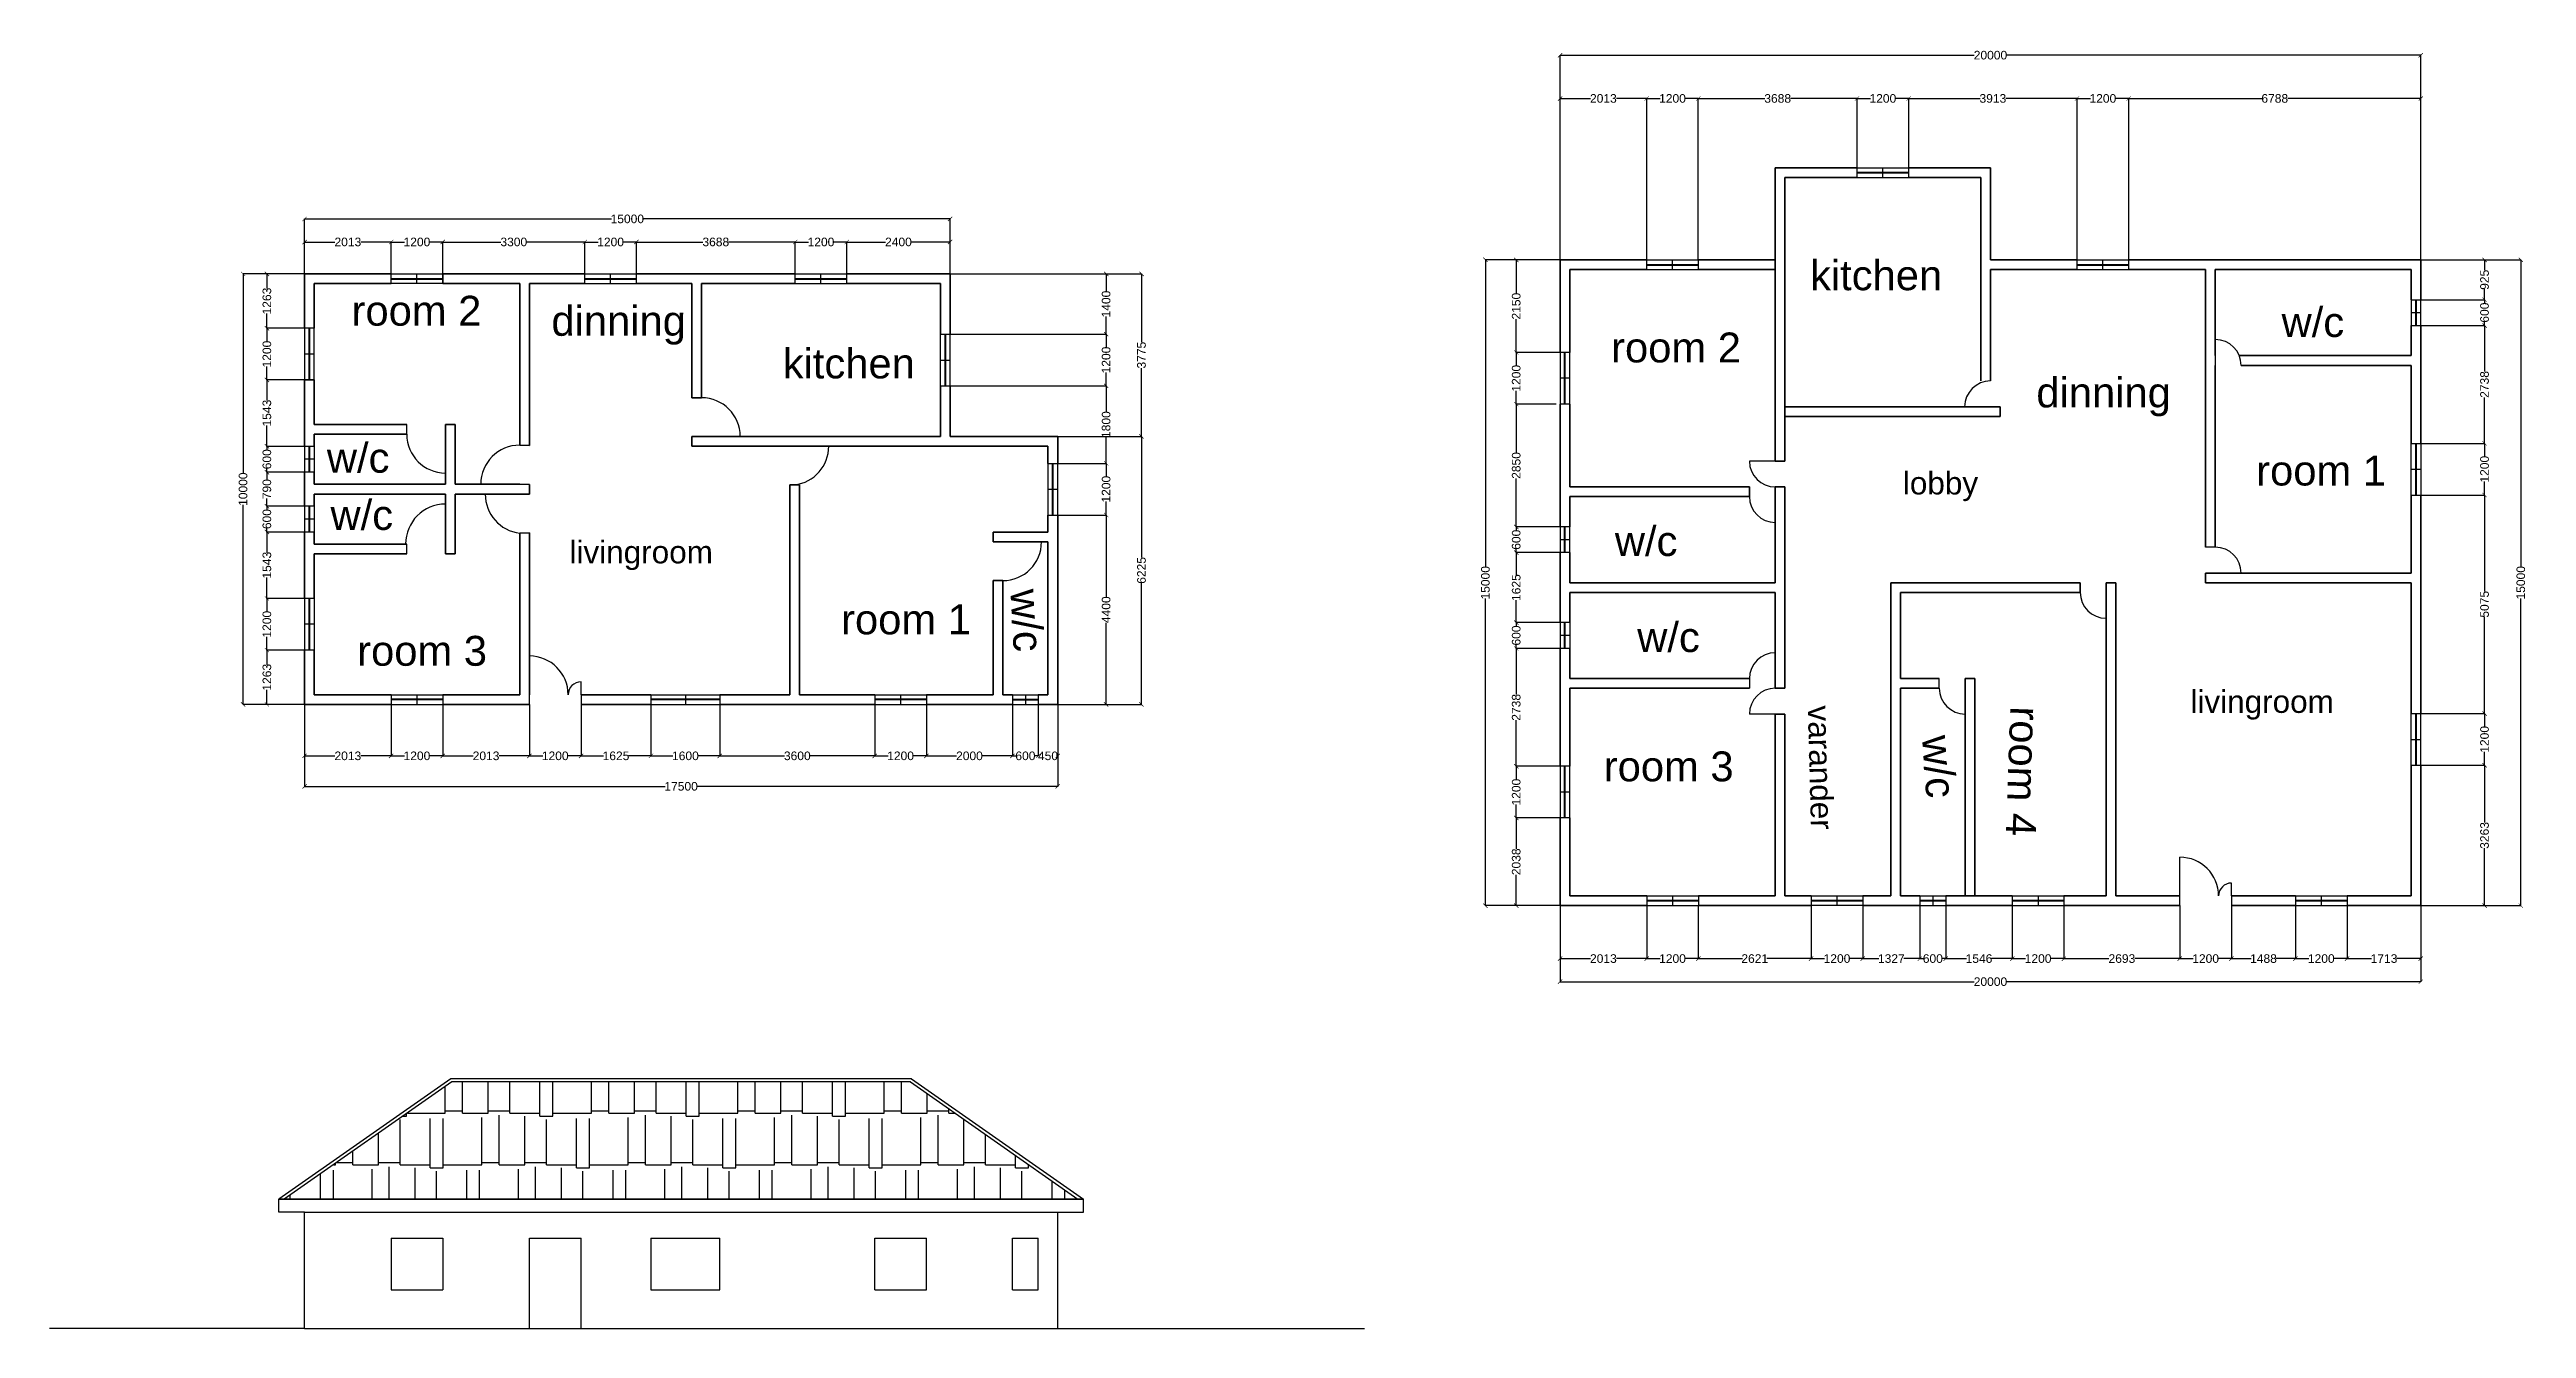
# Model space of a CAD drawing. Header units: millimetres. Extents: x -94062 to 81111, y 92198 to 185346.
# Drawn here: x 23557 to 81111, y 92198 to 121903 of the extents above.
import ezdxf

# ---------------------------------------------------------------- set-up
doc = ezdxf.new("R2010")
doc.units = ezdxf.units.MM
doc.header["$MEASUREMENT"] = 0
doc.styles.get("Standard").update_dxf_attribs({"font": 'arial.ttf'})
doc.dimstyles.get("Standard").update_dxf_attribs({"dimtxt": 200, "dimasz": 100, "dimexe": 0.18, "dimexo": 0.0625, "dimgap": 0.09, "dimtad": 0, "dimdec": 0, "dimzin": 0, "dimdsep": 46, "dimtxsty": 'Standard', "dimblk": 'ARCHTICK', "dimcen": 0.09, "dimadec": 0, "dimazin": 0, "dimtfac": 1, "dimtdec": 0, "dimtofl": 0, "dimtmove": 0, "dimatfit": 3, "dimldrblk": 'ARCHTICK', "dimfxl": 1, "dimtolj": 1, "dimtzin": 0, "dimarcsym": 0})

msp = doc.modelspace()

# ---------------------------------------------------------------- texts
at = {"attachment_point": 1}
for s, width, gutter_width, insert, char_height in [('kitchen', 13293.963, 2.31, (64463.8, 117006.9), 693.81), ('room 2', 13293.963, 2.31, (30575.1, 116183.9), 693.81), ('dinning ', 13293.963, 2.31, (35218.8, 115949.3), 693.81), ('room 1', 3237.968, 1, (59716.2, 116076.1), 0.2), ('w/c', 13293.963, 2.31, (75420.7, 115920.5), 693.81), ('room 2', 13293.963, 2.31, (59842, 115330.2), 693.81), ('kitchen', 13293.963, 2.31, (40593, 114958.6), 693.81), ('dinning ', 13293.963, 2.31, (69722.7, 114285), 693.81), ('w/c', 13293.963, 2.31, (30001.2, 112768.6), 693.81), ('room 1', 13293.963, 2.31, (74830.7, 112471.1), 693.81), ('lobby', 10033.344, 1.75, (66620.7, 112094), 523.64), ('w/c', 13293.963, 2.31, (30085.3, 111439), 693.81), ('livingroom', 10033.344, 1.75, (35637.9, 110492.4), 523.64), ('w/c', 13293.963, 2.31, (59928.8, 110833.8), 693.81), ('room 1', 13293.963, 2.31, (41949.6, 109014.5), 693.81), ('room 3', 13293.963, 2.31, (30705.6, 108284.5), 693.81), ('w/c', 13293.963, 2.31, (60448.6, 108602.2), 693.81), ('livingroom', 10033.344, 1.75, (73302, 107019.6), 523.64), ('room 3', 13293.963, 2.31, (59671.2, 105600.5), 693.81)]:
    msp.add_mtext_dynamic_manual_height_columns(s, width=width, gutter_width=gutter_width, heights=[0], dxfattribs=dict(at, insert=insert, char_height=char_height))
for s, width, gutter_width, insert, char_height, rotation in [('w/c', 13293.963, 2.31, (46574.7, 109390.8), 693.81, 273.16628), ('varander', 10033.344, 1.75, (64937.1, 106674.8), 523.64, 271.433054), ('room 4', 13293.963, 2.31, (69812.1, 106632.1), 693.81, 268.012215), ('w/c', 13293.963, 2.31, (67755.5, 105999.9), 693.81, 274.13636)]:
    msp.add_mtext_dynamic_manual_height_columns(s, width=width, gutter_width=gutter_width, heights=[0], dxfattribs=dict(at, insert=insert, char_height=char_height, rotation=rotation))

# ---------------------------------------------------------------- blocks, each defined once
blk = doc.blocks.new('_ArchTick')
at = {"color": 0, "linetype": 'ByBlock', "const_width": 0.15}
blk.add_lwpolyline([(-0.5, -0.5), (0.5, 0.5)], dxfattribs=at)
blk = doc.blocks.new('*D32')
at = {"color": 0, "lineweight": -2, "transparency": 16777216}
for p, q in [((29482, 116692), (28054, 116692)), ((28054, 116692), (28054, 112059)), ((28054, 106692), (28054, 111325)), ((29482, 106692), (28054, 106692))]:
    blk.add_line(p, q, dxfattribs=at)
at = {"layer": 'Defpoints', "color": 0, "transparency": 16777216}
for p in [(28054, 116692), (29482, 116692), (29482, 106692)]:
    blk.add_point(p, dxfattribs=at)
at = {"color": 0, "lineweight": -2, "transparency": 16777216, "xscale": 100, "yscale": 100, "zscale": 100}
for p, rotation in [((28054, 116692), 90), ((28054, 106692), 270)]:
    blk.add_blockref('_ArchTick', p, dxfattribs=dict(at, rotation=rotation))
at = {"color": 0, "transparency": 16777216, "insert": (28054, 111692), "char_height": 200, "attachment_point": 5, "rotation": 90}
blk.add_mtext('\\A1;10000', dxfattribs=at)
blk = doc.blocks.new('*D33')
at = {"color": 0, "lineweight": -2, "transparency": 16777216}
for p, q in [((29482, 107955), (28607, 107955)), ((28608, 107955), (28608, 107613)), ((29482, 106692), (28607, 106692)), ((28608, 106692), (28608, 107034))]:
    blk.add_line(p, q, dxfattribs=at)
at = {"layer": 'Defpoints', "color": 0, "transparency": 16777216}
for p in [(28608, 107955), (29482, 107955), (29482, 106692)]:
    blk.add_point(p, dxfattribs=at)
at = {"color": 0, "lineweight": -2, "transparency": 16777216, "xscale": 100, "yscale": 100, "zscale": 100}
for p, rotation in [((28608, 107955), 90), ((28608, 106692), 270)]:
    blk.add_blockref('_ArchTick', p, dxfattribs=dict(at, rotation=rotation))
at = {"color": 0, "transparency": 16777216, "insert": (28608, 107323), "char_height": 200, "attachment_point": 5, "rotation": 90}
blk.add_mtext('\\A1;1263', dxfattribs=at)
blk = doc.blocks.new('*D34')
at = {"color": 0, "lineweight": -2, "transparency": 16777216}
for p, q in [((29482, 109155), (28607, 109155)), ((28608, 109155), (28608, 108844)), ((28608, 107955), (28608, 108266)), ((29482, 107955), (28607, 107955))]:
    blk.add_line(p, q, dxfattribs=at)
at = {"layer": 'Defpoints', "color": 0, "transparency": 16777216}
for p in [(28608, 109155), (29482, 109155), (29482, 107955)]:
    blk.add_point(p, dxfattribs=at)
at = {"color": 0, "lineweight": -2, "transparency": 16777216, "xscale": 100, "yscale": 100, "zscale": 100}
for p, rotation in [((28608, 109155), 90), ((28608, 107955), 270)]:
    blk.add_blockref('_ArchTick', p, dxfattribs=dict(at, rotation=rotation))
at = {"color": 0, "transparency": 16777216, "insert": (28608, 108555), "char_height": 200, "attachment_point": 5, "rotation": 90}
blk.add_mtext('\\A1;1200', dxfattribs=at)
blk = doc.blocks.new('*D35')
at = {"color": 0, "lineweight": -2, "transparency": 16777216}
for p, q in [((29482, 110697), (28607, 110697)), ((28608, 110697), (28608, 110215)), ((28608, 109155), (28608, 109637)), ((29482, 109155), (28607, 109155))]:
    blk.add_line(p, q, dxfattribs=at)
at = {"layer": 'Defpoints', "color": 0, "transparency": 16777216}
for p in [(28608, 110697), (29482, 110697), (29482, 109155)]:
    blk.add_point(p, dxfattribs=at)
at = {"color": 0, "lineweight": -2, "transparency": 16777216, "xscale": 100, "yscale": 100, "zscale": 100}
for p, rotation in [((28608, 110697), 90), ((28608, 109155), 270)]:
    blk.add_blockref('_ArchTick', p, dxfattribs=dict(at, rotation=rotation))
at = {"color": 0, "transparency": 16777216, "insert": (28608, 109926), "char_height": 200, "attachment_point": 5, "rotation": 90}
blk.add_mtext('\\A1;1543', dxfattribs=at)
blk = doc.blocks.new('*D36')
at = {"color": 0, "lineweight": -2, "transparency": 16777216}
for p, q in [((29482, 111297), (28607, 111297)), ((28608, 111297), (28608, 111218)), ((29482, 110697), (28607, 110697)), ((28608, 110697), (28608, 110776))]:
    blk.add_line(p, q, dxfattribs=at)
at = {"layer": 'Defpoints', "color": 0, "transparency": 16777216}
for p in [(28608, 111297), (29482, 111297), (29482, 110697)]:
    blk.add_point(p, dxfattribs=at)
at = {"color": 0, "lineweight": -2, "transparency": 16777216, "xscale": 100, "yscale": 100, "zscale": 100}
for p, rotation in [((28608, 111297), 90), ((28608, 110697), 270)]:
    blk.add_blockref('_ArchTick', p, dxfattribs=dict(at, rotation=rotation))
at = {"color": 0, "transparency": 16777216, "insert": (28608, 110997), "char_height": 200, "attachment_point": 5, "rotation": 90}
blk.add_mtext('\\A1;600', dxfattribs=at)
blk = doc.blocks.new('*D37')
at = {"color": 0, "lineweight": -2, "transparency": 16777216}
for p, q in [((29482, 112087), (28607, 112087)), ((28608, 112087), (28608, 111912)), ((29482, 111297), (28607, 111297)), ((28608, 111297), (28608, 111472))]:
    blk.add_line(p, q, dxfattribs=at)
at = {"layer": 'Defpoints', "color": 0, "transparency": 16777216}
for p in [(28608, 112087), (29482, 112087), (29482, 111297)]:
    blk.add_point(p, dxfattribs=at)
at = {"color": 0, "lineweight": -2, "transparency": 16777216, "xscale": 100, "yscale": 100, "zscale": 100}
for p, rotation in [((28608, 112087), 90), ((28608, 111297), 270)]:
    blk.add_blockref('_ArchTick', p, dxfattribs=dict(at, rotation=rotation))
at = {"color": 0, "transparency": 16777216, "insert": (28608, 111692), "char_height": 200, "attachment_point": 5, "rotation": 90}
blk.add_mtext('\\A1;790', dxfattribs=at)
blk = doc.blocks.new('*D38')
at = {"color": 0, "lineweight": -2, "transparency": 16777216}
for p, q in [((29482, 112687), (28607, 112687)), ((28608, 112687), (28608, 112608)), ((29482, 112087), (28607, 112087)), ((28608, 112087), (28608, 112166))]:
    blk.add_line(p, q, dxfattribs=at)
at = {"layer": 'Defpoints', "color": 0, "transparency": 16777216}
for p in [(28608, 112687), (29482, 112687), (29482, 112087)]:
    blk.add_point(p, dxfattribs=at)
at = {"color": 0, "lineweight": -2, "transparency": 16777216, "xscale": 100, "yscale": 100, "zscale": 100}
for p, rotation in [((28608, 112687), 90), ((28608, 112087), 270)]:
    blk.add_blockref('_ArchTick', p, dxfattribs=dict(at, rotation=rotation))
at = {"color": 0, "transparency": 16777216, "insert": (28608, 112387), "char_height": 200, "attachment_point": 5, "rotation": 90}
blk.add_mtext('\\A1;600', dxfattribs=at)
blk = doc.blocks.new('*D39')
at = {"color": 0, "lineweight": -2, "transparency": 16777216}
for p, q in [((29482, 114230), (28607, 114230)), ((28608, 114230), (28608, 113748)), ((28608, 112687), (28608, 113169)), ((29482, 112687), (28607, 112687))]:
    blk.add_line(p, q, dxfattribs=at)
at = {"layer": 'Defpoints', "color": 0, "transparency": 16777216}
for p in [(28608, 114230), (29482, 114230), (29482, 112687)]:
    blk.add_point(p, dxfattribs=at)
at = {"color": 0, "lineweight": -2, "transparency": 16777216, "xscale": 100, "yscale": 100, "zscale": 100}
for p, rotation in [((28608, 114230), 90), ((28608, 112687), 270)]:
    blk.add_blockref('_ArchTick', p, dxfattribs=dict(at, rotation=rotation))
at = {"color": 0, "transparency": 16777216, "insert": (28608, 113458), "char_height": 200, "attachment_point": 5, "rotation": 90}
blk.add_mtext('\\A1;1543', dxfattribs=at)
blk = doc.blocks.new('*D40')
at = {"color": 0, "lineweight": -2, "transparency": 16777216}
for p, q in [((29482, 115430), (28607, 115430)), ((28608, 115430), (28608, 115119)), ((28608, 114230), (28608, 114541)), ((29482, 114230), (28607, 114230))]:
    blk.add_line(p, q, dxfattribs=at)
at = {"layer": 'Defpoints', "color": 0, "transparency": 16777216}
for p in [(28608, 115430), (29482, 115430), (29482, 114230)]:
    blk.add_point(p, dxfattribs=at)
at = {"color": 0, "lineweight": -2, "transparency": 16777216, "xscale": 100, "yscale": 100, "zscale": 100}
for p, rotation in [((28608, 115430), 90), ((28608, 114230), 270)]:
    blk.add_blockref('_ArchTick', p, dxfattribs=dict(at, rotation=rotation))
at = {"color": 0, "transparency": 16777216, "insert": (28608, 114830), "char_height": 200, "attachment_point": 5, "rotation": 90}
blk.add_mtext('\\A1;1200', dxfattribs=at)
blk = doc.blocks.new('*D41')
at = {"color": 0, "lineweight": -2, "transparency": 16777216}
for p, q in [((29482, 116692), (28607, 116692)), ((28608, 116692), (28608, 116350)), ((28608, 115430), (28608, 115772)), ((29482, 115430), (28607, 115430))]:
    blk.add_line(p, q, dxfattribs=at)
at = {"layer": 'Defpoints', "color": 0, "transparency": 16777216}
for p in [(28608, 116692), (29482, 116692), (29482, 115430)]:
    blk.add_point(p, dxfattribs=at)
at = {"color": 0, "lineweight": -2, "transparency": 16777216, "xscale": 100, "yscale": 100, "zscale": 100}
for p, rotation in [((28608, 116692), 90), ((28608, 115430), 270)]:
    blk.add_blockref('_ArchTick', p, dxfattribs=dict(at, rotation=rotation))
at = {"color": 0, "transparency": 16777216, "insert": (28608, 116061), "char_height": 200, "attachment_point": 5, "rotation": 90}
blk.add_mtext('\\A1;1263', dxfattribs=at)
blk = doc.blocks.new('*D42')
at = {"color": 0, "lineweight": -2, "transparency": 16777216}
for p, q in [((29482, 106692), (29482, 104789)), ((46982, 106692), (46982, 104789)), ((29482, 104789), (37865, 104789)), ((46982, 104789), (38598, 104789))]:
    blk.add_line(p, q, dxfattribs=at)
at = {"layer": 'Defpoints', "color": 0, "transparency": 16777216}
for p in [(29482, 106692), (46982, 106692), (46982, 104789)]:
    blk.add_point(p, dxfattribs=at)
at = {"color": 0, "lineweight": -2, "transparency": 16777216, "xscale": 100, "yscale": 100, "zscale": 100, "rotation": 180}
blk.add_blockref('_ArchTick', (29482, 104789), dxfattribs=at)
at = {"color": 0, "lineweight": -2, "transparency": 16777216, "xscale": 100, "yscale": 100, "zscale": 100}
blk.add_blockref('_ArchTick', (46982, 104789), dxfattribs=at)
at = {"color": 0, "transparency": 16777216, "insert": (38232, 104789), "char_height": 200, "attachment_point": 5}
blk.add_mtext('\\A1;17500', dxfattribs=at)
blk = doc.blocks.new('*D43')
at = {"color": 0, "lineweight": -2, "transparency": 16777216}
for p, q in [((29482, 106692), (29482, 105497)), ((31494, 106692), (31494, 105497)), ((29482, 105497), (30187, 105497)), ((31494, 105497), (30788, 105497))]:
    blk.add_line(p, q, dxfattribs=at)
at = {"layer": 'Defpoints', "color": 0, "transparency": 16777216}
for p in [(29482, 106692), (31494, 106692), (31494, 105497)]:
    blk.add_point(p, dxfattribs=at)
at = {"color": 0, "lineweight": -2, "transparency": 16777216, "xscale": 100, "yscale": 100, "zscale": 100, "rotation": 180}
blk.add_blockref('_ArchTick', (29482, 105497), dxfattribs=at)
at = {"color": 0, "lineweight": -2, "transparency": 16777216, "xscale": 100, "yscale": 100, "zscale": 100}
blk.add_blockref('_ArchTick', (31494, 105497), dxfattribs=at)
at = {"color": 0, "transparency": 16777216, "insert": (30488, 105497), "char_height": 200, "attachment_point": 5}
blk.add_mtext('\\A1;2013', dxfattribs=at)
blk = doc.blocks.new('*D44')
at = {"color": 0, "lineweight": -2, "transparency": 16777216}
for p, q in [((31494, 106692), (31494, 105497)), ((32694, 106797), (32694, 105497)), ((31494, 105497), (31805, 105497)), ((32694, 105497), (32383, 105497))]:
    blk.add_line(p, q, dxfattribs=at)
at = {"layer": 'Defpoints', "color": 0, "transparency": 16777216}
for p in [(31494, 106692), (32694, 106797), (32694, 105497)]:
    blk.add_point(p, dxfattribs=at)
at = {"color": 0, "lineweight": -2, "transparency": 16777216, "xscale": 100, "yscale": 100, "zscale": 100, "rotation": 180}
blk.add_blockref('_ArchTick', (31494, 105497), dxfattribs=at)
at = {"color": 0, "lineweight": -2, "transparency": 16777216, "xscale": 100, "yscale": 100, "zscale": 100}
blk.add_blockref('_ArchTick', (32694, 105497), dxfattribs=at)
at = {"color": 0, "transparency": 16777216, "insert": (32094, 105497), "char_height": 200, "attachment_point": 5}
blk.add_mtext('\\A1;1200', dxfattribs=at)
blk = doc.blocks.new('*D45')
at = {"color": 0, "lineweight": -2, "transparency": 16777216}
for p, q in [((32694, 106797), (32694, 105497)), ((34707, 106692), (34707, 105497)), ((32694, 105497), (33400, 105497)), ((34707, 105497), (34001, 105497))]:
    blk.add_line(p, q, dxfattribs=at)
at = {"layer": 'Defpoints', "color": 0, "transparency": 16777216}
for p in [(32694, 106797), (34707, 106692), (34707, 105497)]:
    blk.add_point(p, dxfattribs=at)
at = {"color": 0, "lineweight": -2, "transparency": 16777216, "xscale": 100, "yscale": 100, "zscale": 100, "rotation": 180}
blk.add_blockref('_ArchTick', (32694, 105497), dxfattribs=at)
at = {"color": 0, "lineweight": -2, "transparency": 16777216, "xscale": 100, "yscale": 100, "zscale": 100}
blk.add_blockref('_ArchTick', (34707, 105497), dxfattribs=at)
at = {"color": 0, "transparency": 16777216, "insert": (33700, 105497), "char_height": 200, "attachment_point": 5}
blk.add_mtext('\\A1;2013', dxfattribs=at)
blk = doc.blocks.new('*D46')
at = {"color": 0, "lineweight": -2, "transparency": 16777216}
for p, q in [((34707, 106692), (34707, 105497)), ((35907, 106692), (35907, 105497)), ((34707, 105497), (35018, 105497)), ((35907, 105497), (35596, 105497))]:
    blk.add_line(p, q, dxfattribs=at)
at = {"layer": 'Defpoints', "color": 0, "transparency": 16777216}
for p in [(34707, 106692), (35907, 106692), (35907, 105497)]:
    blk.add_point(p, dxfattribs=at)
at = {"color": 0, "lineweight": -2, "transparency": 16777216, "xscale": 100, "yscale": 100, "zscale": 100, "rotation": 180}
blk.add_blockref('_ArchTick', (34707, 105497), dxfattribs=at)
at = {"color": 0, "lineweight": -2, "transparency": 16777216, "xscale": 100, "yscale": 100, "zscale": 100}
blk.add_blockref('_ArchTick', (35907, 105497), dxfattribs=at)
at = {"color": 0, "transparency": 16777216, "insert": (35307, 105497), "char_height": 200, "attachment_point": 5}
blk.add_mtext('\\A1;1200', dxfattribs=at)
blk = doc.blocks.new('*D47')
at = {"color": 0, "lineweight": -2, "transparency": 16777216}
for p, q in [((35907, 106692), (35907, 105497)), ((37532, 106692), (37532, 105497)), ((35907, 105497), (36429, 105497)), ((37532, 105497), (37009, 105497))]:
    blk.add_line(p, q, dxfattribs=at)
at = {"layer": 'Defpoints', "color": 0, "transparency": 16777216}
for p in [(35907, 106692), (37532, 106692), (37532, 105497)]:
    blk.add_point(p, dxfattribs=at)
at = {"color": 0, "lineweight": -2, "transparency": 16777216, "xscale": 100, "yscale": 100, "zscale": 100, "rotation": 180}
blk.add_blockref('_ArchTick', (35907, 105497), dxfattribs=at)
at = {"color": 0, "lineweight": -2, "transparency": 16777216, "xscale": 100, "yscale": 100, "zscale": 100}
blk.add_blockref('_ArchTick', (37532, 105497), dxfattribs=at)
at = {"color": 0, "transparency": 16777216, "insert": (36719, 105497), "char_height": 200, "attachment_point": 5}
blk.add_mtext('\\A1;1625', dxfattribs=at)
blk = doc.blocks.new('*D48')
at = {"color": 0, "lineweight": -2, "transparency": 16777216}
for p, q in [((37532, 106692), (37532, 105497)), ((39132, 106692), (39132, 105497)), ((37532, 105497), (38043, 105497)), ((39132, 105497), (38621, 105497))]:
    blk.add_line(p, q, dxfattribs=at)
at = {"layer": 'Defpoints', "color": 0, "transparency": 16777216}
for p in [(37532, 106692), (39132, 106692), (39132, 105497)]:
    blk.add_point(p, dxfattribs=at)
at = {"color": 0, "lineweight": -2, "transparency": 16777216, "xscale": 100, "yscale": 100, "zscale": 100, "rotation": 180}
blk.add_blockref('_ArchTick', (37532, 105497), dxfattribs=at)
at = {"color": 0, "lineweight": -2, "transparency": 16777216, "xscale": 100, "yscale": 100, "zscale": 100}
blk.add_blockref('_ArchTick', (39132, 105497), dxfattribs=at)
at = {"color": 0, "transparency": 16777216, "insert": (38332, 105497), "char_height": 200, "attachment_point": 5}
blk.add_mtext('\\A1;1600', dxfattribs=at)
blk = doc.blocks.new('*D49')
at = {"color": 0, "lineweight": -2, "transparency": 16777216}
for p, q in [((39132, 106692), (39132, 105497)), ((42732, 106692), (42732, 105497)), ((39132, 105497), (40633, 105497)), ((42732, 105497), (41230, 105497))]:
    blk.add_line(p, q, dxfattribs=at)
at = {"layer": 'Defpoints', "color": 0, "transparency": 16777216}
for p in [(39132, 106692), (42732, 106692), (42732, 105497)]:
    blk.add_point(p, dxfattribs=at)
at = {"color": 0, "lineweight": -2, "transparency": 16777216, "xscale": 100, "yscale": 100, "zscale": 100, "rotation": 180}
blk.add_blockref('_ArchTick', (39132, 105497), dxfattribs=at)
at = {"color": 0, "lineweight": -2, "transparency": 16777216, "xscale": 100, "yscale": 100, "zscale": 100}
blk.add_blockref('_ArchTick', (42732, 105497), dxfattribs=at)
at = {"color": 0, "transparency": 16777216, "insert": (40932, 105497), "char_height": 200, "attachment_point": 5}
blk.add_mtext('\\A1;3600', dxfattribs=at)
blk = doc.blocks.new('*D50')
at = {"color": 0, "lineweight": -2, "transparency": 16777216}
for p, q in [((42732, 106692), (42732, 105497)), ((43932, 106692), (43932, 105497)), ((42732, 105497), (43043, 105497)), ((43932, 105497), (43621, 105497))]:
    blk.add_line(p, q, dxfattribs=at)
at = {"layer": 'Defpoints', "color": 0, "transparency": 16777216}
for p in [(42732, 106692), (43932, 106692), (43932, 105497)]:
    blk.add_point(p, dxfattribs=at)
at = {"color": 0, "lineweight": -2, "transparency": 16777216, "xscale": 100, "yscale": 100, "zscale": 100, "rotation": 180}
blk.add_blockref('_ArchTick', (42732, 105497), dxfattribs=at)
at = {"color": 0, "lineweight": -2, "transparency": 16777216, "xscale": 100, "yscale": 100, "zscale": 100}
blk.add_blockref('_ArchTick', (43932, 105497), dxfattribs=at)
at = {"color": 0, "transparency": 16777216, "insert": (43332, 105497), "char_height": 200, "attachment_point": 5}
blk.add_mtext('\\A1;1200', dxfattribs=at)
blk = doc.blocks.new('*D51')
at = {"color": 0, "lineweight": -2, "transparency": 16777216}
for p, q in [((43932, 106692), (43932, 105497)), ((45932, 106692), (45932, 105497)), ((43932, 105497), (44632, 105497)), ((45932, 105497), (45232, 105497))]:
    blk.add_line(p, q, dxfattribs=at)
at = {"layer": 'Defpoints', "color": 0, "transparency": 16777216}
for p in [(43932, 106692), (45932, 106692), (45932, 105497)]:
    blk.add_point(p, dxfattribs=at)
at = {"color": 0, "lineweight": -2, "transparency": 16777216, "xscale": 100, "yscale": 100, "zscale": 100, "rotation": 180}
blk.add_blockref('_ArchTick', (43932, 105497), dxfattribs=at)
at = {"color": 0, "lineweight": -2, "transparency": 16777216, "xscale": 100, "yscale": 100, "zscale": 100}
blk.add_blockref('_ArchTick', (45932, 105497), dxfattribs=at)
at = {"color": 0, "transparency": 16777216, "insert": (44932, 105497), "char_height": 200, "attachment_point": 5}
blk.add_mtext('\\A1;2000', dxfattribs=at)
blk = doc.blocks.new('*D52')
at = {"color": 0, "lineweight": -2, "transparency": 16777216}
for p, q in [((45932, 106692), (45932, 105497)), ((46532, 106692), (46532, 105497)), ((45932, 105497), (46010, 105497)), ((46532, 105497), (46453, 105497))]:
    blk.add_line(p, q, dxfattribs=at)
at = {"layer": 'Defpoints', "color": 0, "transparency": 16777216}
for p in [(45932, 106692), (46532, 106692), (46532, 105497)]:
    blk.add_point(p, dxfattribs=at)
at = {"color": 0, "lineweight": -2, "transparency": 16777216, "xscale": 100, "yscale": 100, "zscale": 100, "rotation": 180}
blk.add_blockref('_ArchTick', (45932, 105497), dxfattribs=at)
at = {"color": 0, "lineweight": -2, "transparency": 16777216, "xscale": 100, "yscale": 100, "zscale": 100}
blk.add_blockref('_ArchTick', (46532, 105497), dxfattribs=at)
at = {"color": 0, "transparency": 16777216, "insert": (46232, 105497), "char_height": 200, "attachment_point": 5}
blk.add_mtext('\\A1;600', dxfattribs=at)
blk = doc.blocks.new('*D53')
at = {"color": 0, "lineweight": -2, "transparency": 16777216}
for p, q in [((46532, 106692), (46532, 105497)), ((46982, 106692), (46982, 105497)), ((46532, 105497), (46532, 105497)), ((46982, 105497), (46981, 105497))]:
    blk.add_line(p, q, dxfattribs=at)
at = {"layer": 'Defpoints', "color": 0, "transparency": 16777216}
for p in [(46532, 106692), (46982, 106692), (46982, 105497)]:
    blk.add_point(p, dxfattribs=at)
at = {"color": 0, "lineweight": -2, "transparency": 16777216, "xscale": 100, "yscale": 100, "zscale": 100, "rotation": 180}
blk.add_blockref('_ArchTick', (46532, 105497), dxfattribs=at)
at = {"color": 0, "lineweight": -2, "transparency": 16777216, "xscale": 100, "yscale": 100, "zscale": 100}
blk.add_blockref('_ArchTick', (46982, 105497), dxfattribs=at)
at = {"color": 0, "transparency": 16777216, "insert": (46757, 105497), "char_height": 200, "attachment_point": 5}
blk.add_mtext('\\A1;450', dxfattribs=at)
blk = doc.blocks.new('*D54')
at = {"color": 0, "lineweight": -2, "transparency": 16777216}
for p, q in [((29482, 116692), (29482, 117970)), ((29482, 117969), (36615, 117969)), ((44482, 117969), (37348, 117969)), ((44482, 116692), (44482, 117970))]:
    blk.add_line(p, q, dxfattribs=at)
at = {"layer": 'Defpoints', "color": 0, "transparency": 16777216}
for p in [(44482, 117969), (29482, 116692), (44482, 116692)]:
    blk.add_point(p, dxfattribs=at)
at = {"color": 0, "lineweight": -2, "transparency": 16777216, "xscale": 100, "yscale": 100, "zscale": 100, "rotation": 180}
blk.add_blockref('_ArchTick', (29482, 117969), dxfattribs=at)
at = {"color": 0, "lineweight": -2, "transparency": 16777216, "xscale": 100, "yscale": 100, "zscale": 100}
blk.add_blockref('_ArchTick', (44482, 117969), dxfattribs=at)
at = {"color": 0, "transparency": 16777216, "insert": (36982, 117969), "char_height": 200, "attachment_point": 5}
blk.add_mtext('\\A1;15000', dxfattribs=at)
blk = doc.blocks.new('*D55')
at = {"color": 0, "lineweight": -2, "transparency": 16777216}
for p, q in [((29482, 116692), (29482, 117433)), ((29482, 117433), (30187, 117433)), ((31494, 117433), (30788, 117433)), ((31494, 116692), (31494, 117433))]:
    blk.add_line(p, q, dxfattribs=at)
at = {"layer": 'Defpoints', "color": 0, "transparency": 16777216}
for p in [(31494, 117433), (29482, 116692), (31494, 116692)]:
    blk.add_point(p, dxfattribs=at)
at = {"color": 0, "lineweight": -2, "transparency": 16777216, "xscale": 100, "yscale": 100, "zscale": 100, "rotation": 180}
blk.add_blockref('_ArchTick', (29482, 117433), dxfattribs=at)
at = {"color": 0, "lineweight": -2, "transparency": 16777216, "xscale": 100, "yscale": 100, "zscale": 100}
blk.add_blockref('_ArchTick', (31494, 117433), dxfattribs=at)
at = {"color": 0, "transparency": 16777216, "insert": (30488, 117433), "char_height": 200, "attachment_point": 5}
blk.add_mtext('\\A1;2013', dxfattribs=at)
blk = doc.blocks.new('*D56')
at = {"color": 0, "lineweight": -2, "transparency": 16777216}
for p, q in [((31494, 116692), (31494, 117433)), ((31494, 117433), (31805, 117433)), ((32694, 117433), (32383, 117433)), ((32694, 116692), (32694, 117433))]:
    blk.add_line(p, q, dxfattribs=at)
at = {"layer": 'Defpoints', "color": 0, "transparency": 16777216}
for p in [(32694, 117433), (31494, 116692), (32694, 116692)]:
    blk.add_point(p, dxfattribs=at)
at = {"color": 0, "lineweight": -2, "transparency": 16777216, "xscale": 100, "yscale": 100, "zscale": 100, "rotation": 180}
blk.add_blockref('_ArchTick', (31494, 117433), dxfattribs=at)
at = {"color": 0, "lineweight": -2, "transparency": 16777216, "xscale": 100, "yscale": 100, "zscale": 100}
blk.add_blockref('_ArchTick', (32694, 117433), dxfattribs=at)
at = {"color": 0, "transparency": 16777216, "insert": (32094, 117433), "char_height": 200, "attachment_point": 5}
blk.add_mtext('\\A1;1200', dxfattribs=at)
blk = doc.blocks.new('*D57')
at = {"color": 0, "lineweight": -2, "transparency": 16777216}
for p, q in [((32694, 116692), (32694, 117433)), ((32694, 117433), (34046, 117433)), ((35994, 117433), (34642, 117433)), ((35994, 116467), (35994, 117433))]:
    blk.add_line(p, q, dxfattribs=at)
at = {"layer": 'Defpoints', "color": 0, "transparency": 16777216}
for p in [(35994, 117433), (32694, 116692), (35994, 116467)]:
    blk.add_point(p, dxfattribs=at)
at = {"color": 0, "lineweight": -2, "transparency": 16777216, "xscale": 100, "yscale": 100, "zscale": 100, "rotation": 180}
blk.add_blockref('_ArchTick', (32694, 117433), dxfattribs=at)
at = {"color": 0, "lineweight": -2, "transparency": 16777216, "xscale": 100, "yscale": 100, "zscale": 100}
blk.add_blockref('_ArchTick', (35994, 117433), dxfattribs=at)
at = {"color": 0, "transparency": 16777216, "insert": (34344, 117433), "char_height": 200, "attachment_point": 5}
blk.add_mtext('\\A1;3300', dxfattribs=at)
blk = doc.blocks.new('*D58')
at = {"color": 0, "lineweight": -2, "transparency": 16777216}
for p, q in [((35994, 116467), (35994, 117433)), ((35994, 117433), (36305, 117433)), ((37194, 117433), (36883, 117433)), ((37194, 116467), (37194, 117433))]:
    blk.add_line(p, q, dxfattribs=at)
at = {"layer": 'Defpoints', "color": 0, "transparency": 16777216}
for p in [(37194, 117433), (35994, 116467), (37194, 116467)]:
    blk.add_point(p, dxfattribs=at)
at = {"color": 0, "lineweight": -2, "transparency": 16777216, "xscale": 100, "yscale": 100, "zscale": 100, "rotation": 180}
blk.add_blockref('_ArchTick', (35994, 117433), dxfattribs=at)
at = {"color": 0, "lineweight": -2, "transparency": 16777216, "xscale": 100, "yscale": 100, "zscale": 100}
blk.add_blockref('_ArchTick', (37194, 117433), dxfattribs=at)
at = {"color": 0, "transparency": 16777216, "insert": (36594, 117433), "char_height": 200, "attachment_point": 5}
blk.add_mtext('\\A1;1200', dxfattribs=at)
blk = doc.blocks.new('*D59')
at = {"color": 0, "lineweight": -2, "transparency": 16777216}
for p, q in [((37194, 116467), (37194, 117433)), ((37194, 117433), (38739, 117433)), ((40882, 117433), (39337, 117433)), ((40882, 116467), (40882, 117433))]:
    blk.add_line(p, q, dxfattribs=at)
at = {"layer": 'Defpoints', "color": 0, "transparency": 16777216}
for p in [(40882, 117433), (37194, 116467), (40882, 116467)]:
    blk.add_point(p, dxfattribs=at)
at = {"color": 0, "lineweight": -2, "transparency": 16777216, "xscale": 100, "yscale": 100, "zscale": 100, "rotation": 180}
blk.add_blockref('_ArchTick', (37194, 117433), dxfattribs=at)
at = {"color": 0, "lineweight": -2, "transparency": 16777216, "xscale": 100, "yscale": 100, "zscale": 100}
blk.add_blockref('_ArchTick', (40882, 117433), dxfattribs=at)
at = {"color": 0, "transparency": 16777216, "insert": (39038, 117433), "char_height": 200, "attachment_point": 5}
blk.add_mtext('\\A1;3688', dxfattribs=at)
blk = doc.blocks.new('*D60')
at = {"color": 0, "lineweight": -2, "transparency": 16777216}
for p, q in [((40882, 116467), (40882, 117433)), ((40882, 117433), (41193, 117433)), ((42082, 117433), (41771, 117433)), ((42082, 116587), (42082, 117433))]:
    blk.add_line(p, q, dxfattribs=at)
at = {"layer": 'Defpoints', "color": 0, "transparency": 16777216}
for p in [(42082, 117433), (40882, 116467), (42082, 116587)]:
    blk.add_point(p, dxfattribs=at)
at = {"color": 0, "lineweight": -2, "transparency": 16777216, "xscale": 100, "yscale": 100, "zscale": 100, "rotation": 180}
blk.add_blockref('_ArchTick', (40882, 117433), dxfattribs=at)
at = {"color": 0, "lineweight": -2, "transparency": 16777216, "xscale": 100, "yscale": 100, "zscale": 100}
blk.add_blockref('_ArchTick', (42082, 117433), dxfattribs=at)
at = {"color": 0, "transparency": 16777216, "insert": (41482, 117433), "char_height": 200, "attachment_point": 5}
blk.add_mtext('\\A1;1200', dxfattribs=at)
blk = doc.blocks.new('*D61')
at = {"color": 0, "lineweight": -2, "transparency": 16777216}
for p, q in [((42082, 116587), (42082, 117433)), ((42082, 117433), (42982, 117433)), ((44482, 117433), (43582, 117433)), ((44482, 116692), (44482, 117433))]:
    blk.add_line(p, q, dxfattribs=at)
at = {"layer": 'Defpoints', "color": 0, "transparency": 16777216}
for p in [(44482, 117433), (42082, 116587), (44482, 116692)]:
    blk.add_point(p, dxfattribs=at)
at = {"color": 0, "lineweight": -2, "transparency": 16777216, "xscale": 100, "yscale": 100, "zscale": 100, "rotation": 180}
blk.add_blockref('_ArchTick', (42082, 117433), dxfattribs=at)
at = {"color": 0, "lineweight": -2, "transparency": 16777216, "xscale": 100, "yscale": 100, "zscale": 100}
blk.add_blockref('_ArchTick', (44482, 117433), dxfattribs=at)
at = {"color": 0, "transparency": 16777216, "insert": (43282, 117433), "char_height": 200, "attachment_point": 5}
blk.add_mtext('\\A1;2400', dxfattribs=at)
blk = doc.blocks.new('*D62')
at = {"color": 0, "lineweight": -2, "transparency": 16777216}
for p, q in [((46982, 112917), (48930, 112917)), ((48930, 112917), (48930, 110105)), ((48930, 106692), (48930, 109505)), ((46982, 106692), (48930, 106692))]:
    blk.add_line(p, q, dxfattribs=at)
at = {"layer": 'Defpoints', "color": 0, "transparency": 16777216}
for p in [(46982, 112917), (48930, 112917), (46982, 106692)]:
    blk.add_point(p, dxfattribs=at)
at = {"color": 0, "lineweight": -2, "transparency": 16777216, "xscale": 100, "yscale": 100, "zscale": 100}
for p, rotation in [((48930, 112917), 90), ((48930, 106692), 270)]:
    blk.add_blockref('_ArchTick', p, dxfattribs=dict(at, rotation=rotation))
at = {"color": 0, "transparency": 16777216, "insert": (48930, 109805), "char_height": 200, "attachment_point": 5, "rotation": 90}
blk.add_mtext('\\A1;6225', dxfattribs=at)
blk = doc.blocks.new('*D63')
at = {"color": 0, "lineweight": -2, "transparency": 16777216}
for p, q in [((44482, 116692), (48930, 116692)), ((48930, 116692), (48930, 115104)), ((48930, 112917), (48930, 114505)), ((46982, 112917), (48930, 112917))]:
    blk.add_line(p, q, dxfattribs=at)
at = {"layer": 'Defpoints', "color": 0, "transparency": 16777216}
for p in [(44482, 116692), (48930, 116692), (46982, 112917)]:
    blk.add_point(p, dxfattribs=at)
at = {"color": 0, "lineweight": -2, "transparency": 16777216, "xscale": 100, "yscale": 100, "zscale": 100}
for p, rotation in [((48930, 116692), 90), ((48930, 112917), 270)]:
    blk.add_blockref('_ArchTick', p, dxfattribs=dict(at, rotation=rotation))
at = {"color": 0, "transparency": 16777216, "insert": (48930, 114805), "char_height": 200, "attachment_point": 5, "rotation": 90}
blk.add_mtext('\\A1;3775', dxfattribs=at)
blk = doc.blocks.new('*D64')
at = {"color": 0, "lineweight": -2, "transparency": 16777216}
for p, q in [((46982, 111092), (48108, 111092)), ((48108, 111092), (48108, 109194)), ((48108, 106692), (48108, 108590)), ((46982, 106692), (48108, 106692))]:
    blk.add_line(p, q, dxfattribs=at)
at = {"layer": 'Defpoints', "color": 0, "transparency": 16777216}
for p in [(46982, 111092), (48108, 111092), (46982, 106692)]:
    blk.add_point(p, dxfattribs=at)
at = {"color": 0, "lineweight": -2, "transparency": 16777216, "xscale": 100, "yscale": 100, "zscale": 100}
for p, rotation in [((48108, 111092), 90), ((48108, 106692), 270)]:
    blk.add_blockref('_ArchTick', p, dxfattribs=dict(at, rotation=rotation))
at = {"color": 0, "transparency": 16777216, "insert": (48108, 108892), "char_height": 200, "attachment_point": 5, "rotation": 90}
blk.add_mtext('\\A1;4400', dxfattribs=at)
blk = doc.blocks.new('*D65')
at = {"color": 0, "lineweight": -2, "transparency": 16777216}
for p, q in [((46982, 112292), (48108, 112292)), ((48108, 112292), (48108, 111981)), ((46982, 111092), (48108, 111092)), ((48108, 111092), (48108, 111403))]:
    blk.add_line(p, q, dxfattribs=at)
at = {"layer": 'Defpoints', "color": 0, "transparency": 16777216}
for p in [(46982, 112292), (48108, 112292), (46982, 111092)]:
    blk.add_point(p, dxfattribs=at)
at = {"color": 0, "lineweight": -2, "transparency": 16777216, "xscale": 100, "yscale": 100, "zscale": 100}
for p, rotation in [((48108, 112292), 90), ((48108, 111092), 270)]:
    blk.add_blockref('_ArchTick', p, dxfattribs=dict(at, rotation=rotation))
at = {"color": 0, "transparency": 16777216, "insert": (48108, 111692), "char_height": 200, "attachment_point": 5, "rotation": 90}
blk.add_mtext('\\A1;1200', dxfattribs=at)
blk = doc.blocks.new('*D66')
at = {"color": 0, "lineweight": -2, "transparency": 16777216}
for p, q in [((44362, 114092), (48108, 114092)), ((48108, 114092), (48108, 113481)), ((48108, 112292), (48108, 112903)), ((46982, 112292), (48108, 112292))]:
    blk.add_line(p, q, dxfattribs=at)
at = {"layer": 'Defpoints', "color": 0, "transparency": 16777216}
for p in [(44362, 114092), (48108, 114092), (46982, 112292)]:
    blk.add_point(p, dxfattribs=at)
at = {"color": 0, "lineweight": -2, "transparency": 16777216, "xscale": 100, "yscale": 100, "zscale": 100}
for p, rotation in [((48108, 114092), 90), ((48108, 112292), 270)]:
    blk.add_blockref('_ArchTick', p, dxfattribs=dict(at, rotation=rotation))
at = {"color": 0, "transparency": 16777216, "insert": (48108, 113192), "char_height": 200, "attachment_point": 5, "rotation": 90}
blk.add_mtext('\\A1;1800', dxfattribs=at)
blk = doc.blocks.new('*D67')
at = {"color": 0, "lineweight": -2, "transparency": 16777216}
for p, q in [((44377, 115292), (48108, 115292)), ((48108, 115292), (48108, 114981)), ((44362, 114092), (48108, 114092)), ((48108, 114092), (48108, 114403))]:
    blk.add_line(p, q, dxfattribs=at)
at = {"layer": 'Defpoints', "color": 0, "transparency": 16777216}
for p in [(44377, 115292), (48108, 115292), (44362, 114092)]:
    blk.add_point(p, dxfattribs=at)
at = {"color": 0, "lineweight": -2, "transparency": 16777216, "xscale": 100, "yscale": 100, "zscale": 100}
for p, rotation in [((48108, 115292), 90), ((48108, 114092), 270)]:
    blk.add_blockref('_ArchTick', p, dxfattribs=dict(at, rotation=rotation))
at = {"color": 0, "transparency": 16777216, "insert": (48108, 114692), "char_height": 200, "attachment_point": 5, "rotation": 90}
blk.add_mtext('\\A1;1200', dxfattribs=at)
blk = doc.blocks.new('*D68')
at = {"color": 0, "lineweight": -2, "transparency": 16777216}
for p, q in [((44482, 116692), (48108, 116692)), ((48108, 116692), (48108, 116281)), ((48108, 115292), (48108, 115703)), ((44377, 115292), (48108, 115292))]:
    blk.add_line(p, q, dxfattribs=at)
at = {"layer": 'Defpoints', "color": 0, "transparency": 16777216}
for p in [(44482, 116692), (48108, 116692), (44377, 115292)]:
    blk.add_point(p, dxfattribs=at)
at = {"color": 0, "lineweight": -2, "transparency": 16777216, "xscale": 100, "yscale": 100, "zscale": 100}
for p, rotation in [((48108, 116692), 90), ((48108, 115292), 270)]:
    blk.add_blockref('_ArchTick', p, dxfattribs=dict(at, rotation=rotation))
at = {"color": 0, "transparency": 16777216, "insert": (48108, 115992), "char_height": 200, "attachment_point": 5, "rotation": 90}
blk.add_mtext('\\A1;1400', dxfattribs=at)
blk = doc.blocks.new('*D69')
at = {"color": 0, "lineweight": -2, "transparency": 16777216}
for p, q in [((58656, 117018), (56921, 117018)), ((56921, 117018), (56921, 109885)), ((56921, 102018), (56921, 109152)), ((58656, 102018), (56921, 102018))]:
    blk.add_line(p, q, dxfattribs=at)
at = {"layer": 'Defpoints', "color": 0, "transparency": 16777216}
for p in [(56921, 117018), (58656, 117018), (58656, 102018)]:
    blk.add_point(p, dxfattribs=at)
at = {"color": 0, "lineweight": -2, "transparency": 16777216, "xscale": 100, "yscale": 100, "zscale": 100}
for p, rotation in [((56921, 117018), 90), ((56921, 102018), 270)]:
    blk.add_blockref('_ArchTick', p, dxfattribs=dict(at, rotation=rotation))
at = {"color": 0, "transparency": 16777216, "insert": (56921, 109518), "char_height": 200, "attachment_point": 5, "rotation": 90}
blk.add_mtext('\\A1;15000', dxfattribs=at)
blk = doc.blocks.new('*D70')
at = {"color": 0, "lineweight": -2, "transparency": 16777216}
for p, q in [((58656, 117018), (57637, 117018)), ((57637, 117018), (57637, 116243)), ((57637, 114868), (57637, 115643)), ((58656, 114868), (57637, 114868))]:
    blk.add_line(p, q, dxfattribs=at)
at = {"layer": 'Defpoints', "color": 0, "transparency": 16777216}
for p in [(58656, 117018), (57637, 114868), (58656, 114868)]:
    blk.add_point(p, dxfattribs=at)
at = {"color": 0, "lineweight": -2, "transparency": 16777216, "xscale": 100, "yscale": 100, "zscale": 100}
for p, rotation in [((57637, 117018), 90), ((57637, 114868), 270)]:
    blk.add_blockref('_ArchTick', p, dxfattribs=dict(at, rotation=rotation))
at = {"color": 0, "transparency": 16777216, "insert": (57637, 115943), "char_height": 200, "attachment_point": 5, "rotation": 90}
blk.add_mtext('\\A1;2150', dxfattribs=at)
blk = doc.blocks.new('*D71')
at = {"color": 0, "lineweight": -2, "transparency": 16777216}
for p, q in [((58656, 114868), (57637, 114868)), ((57637, 114868), (57637, 114557)), ((57637, 113668), (57637, 113979)), ((58567, 113668), (57637, 113668))]:
    blk.add_line(p, q, dxfattribs=at)
at = {"layer": 'Defpoints', "color": 0, "transparency": 16777216}
for p in [(58656, 114868), (57637, 113668), (58567, 113668)]:
    blk.add_point(p, dxfattribs=at)
at = {"color": 0, "lineweight": -2, "transparency": 16777216, "xscale": 100, "yscale": 100, "zscale": 100}
for p, rotation in [((57637, 114868), 90), ((57637, 113668), 270)]:
    blk.add_blockref('_ArchTick', p, dxfattribs=dict(at, rotation=rotation))
at = {"color": 0, "transparency": 16777216, "insert": (57637, 114268), "char_height": 200, "attachment_point": 5, "rotation": 90}
blk.add_mtext('\\A1;1200', dxfattribs=at)
blk = doc.blocks.new('*D72')
at = {"color": 0, "lineweight": -2, "transparency": 16777216}
for p, q in [((58567, 113668), (57637, 113668)), ((57637, 113668), (57637, 112543)), ((57637, 110818), (57637, 111943)), ((58656, 110818), (57637, 110818))]:
    blk.add_line(p, q, dxfattribs=at)
at = {"layer": 'Defpoints', "color": 0, "transparency": 16777216}
for p in [(58567, 113668), (57637, 110818), (58656, 110818)]:
    blk.add_point(p, dxfattribs=at)
at = {"color": 0, "lineweight": -2, "transparency": 16777216, "xscale": 100, "yscale": 100, "zscale": 100}
for p, rotation in [((57637, 113668), 90), ((57637, 110818), 270)]:
    blk.add_blockref('_ArchTick', p, dxfattribs=dict(at, rotation=rotation))
at = {"color": 0, "transparency": 16777216, "insert": (57637, 112243), "char_height": 200, "attachment_point": 5, "rotation": 90}
blk.add_mtext('\\A1;2850', dxfattribs=at)
blk = doc.blocks.new('*D73')
at = {"color": 0, "lineweight": -2, "transparency": 16777216}
for p, q in [((58656, 110818), (57637, 110818)), ((57637, 110818), (57637, 110739)), ((57637, 110218), (57637, 110297)), ((58761, 110218), (57637, 110218))]:
    blk.add_line(p, q, dxfattribs=at)
at = {"layer": 'Defpoints', "color": 0, "transparency": 16777216}
for p in [(58656, 110818), (57637, 110218), (58761, 110218)]:
    blk.add_point(p, dxfattribs=at)
at = {"color": 0, "lineweight": -2, "transparency": 16777216, "xscale": 100, "yscale": 100, "zscale": 100}
for p, rotation in [((57637, 110818), 90), ((57637, 110218), 270)]:
    blk.add_blockref('_ArchTick', p, dxfattribs=dict(at, rotation=rotation))
at = {"color": 0, "transparency": 16777216, "insert": (57637, 110518), "char_height": 200, "attachment_point": 5, "rotation": 90}
blk.add_mtext('\\A1;600', dxfattribs=at)
blk = doc.blocks.new('*D74')
at = {"color": 0, "lineweight": -2, "transparency": 16777216}
for p, q in [((58761, 110218), (57637, 110218)), ((57637, 110218), (57637, 109696)), ((57637, 108593), (57637, 109116)), ((58656, 108593), (57637, 108593))]:
    blk.add_line(p, q, dxfattribs=at)
at = {"layer": 'Defpoints', "color": 0, "transparency": 16777216}
for p in [(58761, 110218), (57637, 108593), (58656, 108593)]:
    blk.add_point(p, dxfattribs=at)
at = {"color": 0, "lineweight": -2, "transparency": 16777216, "xscale": 100, "yscale": 100, "zscale": 100}
for p, rotation in [((57637, 110218), 90), ((57637, 108593), 270)]:
    blk.add_blockref('_ArchTick', p, dxfattribs=dict(at, rotation=rotation))
at = {"color": 0, "transparency": 16777216, "insert": (57637, 109406), "char_height": 200, "attachment_point": 5, "rotation": 90}
blk.add_mtext('\\A1;1625', dxfattribs=at)
blk = doc.blocks.new('*D75')
at = {"color": 0, "lineweight": -2, "transparency": 16777216}
for p, q in [((58656, 108593), (57637, 108593)), ((57637, 108593), (57637, 108514)), ((57637, 107993), (57637, 108072)), ((58656, 107993), (57637, 107993))]:
    blk.add_line(p, q, dxfattribs=at)
at = {"layer": 'Defpoints', "color": 0, "transparency": 16777216}
for p in [(58656, 108593), (57637, 107993), (58656, 107993)]:
    blk.add_point(p, dxfattribs=at)
at = {"color": 0, "lineweight": -2, "transparency": 16777216, "xscale": 100, "yscale": 100, "zscale": 100}
for p, rotation in [((57637, 108593), 90), ((57637, 107993), 270)]:
    blk.add_blockref('_ArchTick', p, dxfattribs=dict(at, rotation=rotation))
at = {"color": 0, "transparency": 16777216, "insert": (57637, 108293), "char_height": 200, "attachment_point": 5, "rotation": 90}
blk.add_mtext('\\A1;600', dxfattribs=at)
blk = doc.blocks.new('*D76')
at = {"color": 0, "lineweight": -2, "transparency": 16777216}
for p, q in [((58656, 107993), (57637, 107993)), ((57637, 107993), (57637, 106925)), ((57637, 105256), (57637, 106324)), ((58768, 105256), (57637, 105256))]:
    blk.add_line(p, q, dxfattribs=at)
at = {"layer": 'Defpoints', "color": 0, "transparency": 16777216}
for p in [(58656, 107993), (57637, 105256), (58768, 105256)]:
    blk.add_point(p, dxfattribs=at)
at = {"color": 0, "lineweight": -2, "transparency": 16777216, "xscale": 100, "yscale": 100, "zscale": 100}
for p, rotation in [((57637, 107993), 90), ((57637, 105256), 270)]:
    blk.add_blockref('_ArchTick', p, dxfattribs=dict(at, rotation=rotation))
at = {"color": 0, "transparency": 16777216, "insert": (57637, 106624), "char_height": 200, "attachment_point": 5, "rotation": 90}
blk.add_mtext('\\A1;2738', dxfattribs=at)
blk = doc.blocks.new('*D77')
at = {"color": 0, "lineweight": -2, "transparency": 16777216}
for p, q in [((58768, 105256), (57637, 105256)), ((57637, 105256), (57637, 104945)), ((57637, 104056), (57637, 104367)), ((58776, 104056), (57637, 104056))]:
    blk.add_line(p, q, dxfattribs=at)
at = {"layer": 'Defpoints', "color": 0, "transparency": 16777216}
for p in [(58768, 105256), (57637, 104056), (58776, 104056)]:
    blk.add_point(p, dxfattribs=at)
at = {"color": 0, "lineweight": -2, "transparency": 16777216, "xscale": 100, "yscale": 100, "zscale": 100}
for p, rotation in [((57637, 105256), 90), ((57637, 104056), 270)]:
    blk.add_blockref('_ArchTick', p, dxfattribs=dict(at, rotation=rotation))
at = {"color": 0, "transparency": 16777216, "insert": (57637, 104656), "char_height": 200, "attachment_point": 5, "rotation": 90}
blk.add_mtext('\\A1;1200', dxfattribs=at)
blk = doc.blocks.new('*D78')
at = {"color": 0, "lineweight": -2, "transparency": 16777216}
for p, q in [((58776, 104056), (57637, 104056)), ((57637, 104056), (57637, 103338)), ((57637, 102018), (57637, 102736)), ((58656, 102018), (57637, 102018))]:
    blk.add_line(p, q, dxfattribs=at)
at = {"layer": 'Defpoints', "color": 0, "transparency": 16777216}
for p in [(58776, 104056), (57637, 102018), (58656, 102018)]:
    blk.add_point(p, dxfattribs=at)
at = {"color": 0, "lineweight": -2, "transparency": 16777216, "xscale": 100, "yscale": 100, "zscale": 100}
for p, rotation in [((57637, 104056), 90), ((57637, 102018), 270)]:
    blk.add_blockref('_ArchTick', p, dxfattribs=dict(at, rotation=rotation))
at = {"color": 0, "transparency": 16777216, "insert": (57637, 103037), "char_height": 200, "attachment_point": 5, "rotation": 90}
blk.add_mtext('\\A1;2038', dxfattribs=at)
blk = doc.blocks.new('*D79')
at = {"color": 0, "lineweight": -2, "transparency": 16777216}
for p, q in [((58656, 117018), (58656, 121772)), ((58656, 121772), (68278, 121772)), ((78656, 121772), (69034, 121772)), ((78656, 117018), (78656, 121772))]:
    blk.add_line(p, q, dxfattribs=at)
at = {"layer": 'Defpoints', "color": 0, "transparency": 16777216}
for p in [(78656, 121772), (58656, 117018), (78656, 117018)]:
    blk.add_point(p, dxfattribs=at)
at = {"color": 0, "lineweight": -2, "transparency": 16777216, "xscale": 100, "yscale": 100, "zscale": 100, "rotation": 180}
blk.add_blockref('_ArchTick', (58656, 121772), dxfattribs=at)
at = {"color": 0, "lineweight": -2, "transparency": 16777216, "xscale": 100, "yscale": 100, "zscale": 100}
blk.add_blockref('_ArchTick', (78656, 121772), dxfattribs=at)
at = {"color": 0, "transparency": 16777216, "insert": (68656, 121772), "char_height": 200, "attachment_point": 5}
blk.add_mtext('\\A1;20000', dxfattribs=at)
blk = doc.blocks.new('*D80')
at = {"color": 0, "lineweight": -2, "transparency": 16777216}
for p, q in [((58656, 117018), (58656, 120767)), ((58656, 120767), (59362, 120767)), ((60668, 120767), (59963, 120767)), ((60668, 117018), (60668, 120767))]:
    blk.add_line(p, q, dxfattribs=at)
at = {"layer": 'Defpoints', "color": 0, "transparency": 16777216}
for p in [(60668, 120767), (58656, 117018), (60668, 117018)]:
    blk.add_point(p, dxfattribs=at)
at = {"color": 0, "lineweight": -2, "transparency": 16777216, "xscale": 100, "yscale": 100, "zscale": 100, "rotation": 180}
blk.add_blockref('_ArchTick', (58656, 120767), dxfattribs=at)
at = {"color": 0, "lineweight": -2, "transparency": 16777216, "xscale": 100, "yscale": 100, "zscale": 100}
blk.add_blockref('_ArchTick', (60668, 120767), dxfattribs=at)
at = {"color": 0, "transparency": 16777216, "insert": (59662, 120767), "char_height": 200, "attachment_point": 5}
blk.add_mtext('\\A1;2013', dxfattribs=at)
blk = doc.blocks.new('*D81')
at = {"color": 0, "lineweight": -2, "transparency": 16777216}
for p, q in [((60668, 117018), (60668, 120767)), ((60668, 120767), (60979, 120767)), ((61868, 120767), (61557, 120767)), ((61868, 117018), (61868, 120767))]:
    blk.add_line(p, q, dxfattribs=at)
at = {"layer": 'Defpoints', "color": 0, "transparency": 16777216}
for p in [(61868, 120767), (60668, 117018), (61868, 117018)]:
    blk.add_point(p, dxfattribs=at)
at = {"color": 0, "lineweight": -2, "transparency": 16777216, "xscale": 100, "yscale": 100, "zscale": 100, "rotation": 180}
blk.add_blockref('_ArchTick', (60668, 120767), dxfattribs=at)
at = {"color": 0, "lineweight": -2, "transparency": 16777216, "xscale": 100, "yscale": 100, "zscale": 100}
blk.add_blockref('_ArchTick', (61868, 120767), dxfattribs=at)
at = {"color": 0, "transparency": 16777216, "insert": (61268, 120767), "char_height": 200, "attachment_point": 5}
blk.add_mtext('\\A1;1200', dxfattribs=at)
blk = doc.blocks.new('*D82')
at = {"color": 0, "lineweight": -2, "transparency": 16777216}
for p, q in [((61868, 117018), (61868, 120767)), ((61868, 120767), (63413, 120767)), ((65556, 120767), (64011, 120767)), ((65556, 119155), (65556, 120767))]:
    blk.add_line(p, q, dxfattribs=at)
at = {"layer": 'Defpoints', "color": 0, "transparency": 16777216}
for p in [(65556, 120767), (65556, 119155), (61868, 117018)]:
    blk.add_point(p, dxfattribs=at)
at = {"color": 0, "lineweight": -2, "transparency": 16777216, "xscale": 100, "yscale": 100, "zscale": 100, "rotation": 180}
blk.add_blockref('_ArchTick', (61868, 120767), dxfattribs=at)
at = {"color": 0, "lineweight": -2, "transparency": 16777216, "xscale": 100, "yscale": 100, "zscale": 100}
blk.add_blockref('_ArchTick', (65556, 120767), dxfattribs=at)
at = {"color": 0, "transparency": 16777216, "insert": (63712, 120767), "char_height": 200, "attachment_point": 5}
blk.add_mtext('\\A1;3688', dxfattribs=at)
blk = doc.blocks.new('*D83')
at = {"color": 0, "lineweight": -2, "transparency": 16777216}
for p, q in [((65556, 119155), (65556, 120767)), ((65556, 120767), (65867, 120767)), ((66756, 120767), (66445, 120767)), ((66756, 119155), (66756, 120767))]:
    blk.add_line(p, q, dxfattribs=at)
at = {"layer": 'Defpoints', "color": 0, "transparency": 16777216}
for p in [(66756, 120767), (65556, 119155), (66756, 119155)]:
    blk.add_point(p, dxfattribs=at)
at = {"color": 0, "lineweight": -2, "transparency": 16777216, "xscale": 100, "yscale": 100, "zscale": 100, "rotation": 180}
blk.add_blockref('_ArchTick', (65556, 120767), dxfattribs=at)
at = {"color": 0, "lineweight": -2, "transparency": 16777216, "xscale": 100, "yscale": 100, "zscale": 100}
blk.add_blockref('_ArchTick', (66756, 120767), dxfattribs=at)
at = {"color": 0, "transparency": 16777216, "insert": (66156, 120767), "char_height": 200, "attachment_point": 5}
blk.add_mtext('\\A1;1200', dxfattribs=at)
blk = doc.blocks.new('*D84')
at = {"color": 0, "lineweight": -2, "transparency": 16777216}
for p, q in [((66756, 119155), (66756, 120767)), ((66756, 120767), (68414, 120767)), ((70668, 120767), (69011, 120767)), ((70668, 117018), (70668, 120767))]:
    blk.add_line(p, q, dxfattribs=at)
at = {"layer": 'Defpoints', "color": 0, "transparency": 16777216}
for p in [(70668, 120767), (66756, 119155), (70668, 117018)]:
    blk.add_point(p, dxfattribs=at)
at = {"color": 0, "lineweight": -2, "transparency": 16777216, "xscale": 100, "yscale": 100, "zscale": 100, "rotation": 180}
blk.add_blockref('_ArchTick', (66756, 120767), dxfattribs=at)
at = {"color": 0, "lineweight": -2, "transparency": 16777216, "xscale": 100, "yscale": 100, "zscale": 100}
blk.add_blockref('_ArchTick', (70668, 120767), dxfattribs=at)
at = {"color": 0, "transparency": 16777216, "insert": (68712, 120767), "char_height": 200, "attachment_point": 5}
blk.add_mtext('\\A1;3913', dxfattribs=at)
blk = doc.blocks.new('*D85')
at = {"color": 0, "lineweight": -2, "transparency": 16777216}
for p, q in [((70668, 117018), (70668, 120767)), ((70668, 120767), (70979, 120767)), ((71868, 120767), (71557, 120767)), ((71868, 117018), (71868, 120767))]:
    blk.add_line(p, q, dxfattribs=at)
at = {"layer": 'Defpoints', "color": 0, "transparency": 16777216}
for p in [(71868, 120767), (70668, 117018), (71868, 117018)]:
    blk.add_point(p, dxfattribs=at)
at = {"color": 0, "lineweight": -2, "transparency": 16777216, "xscale": 100, "yscale": 100, "zscale": 100, "rotation": 180}
blk.add_blockref('_ArchTick', (70668, 120767), dxfattribs=at)
at = {"color": 0, "lineweight": -2, "transparency": 16777216, "xscale": 100, "yscale": 100, "zscale": 100}
blk.add_blockref('_ArchTick', (71868, 120767), dxfattribs=at)
at = {"color": 0, "transparency": 16777216, "insert": (71268, 120767), "char_height": 200, "attachment_point": 5}
blk.add_mtext('\\A1;1200', dxfattribs=at)
blk = doc.blocks.new('*D86')
at = {"color": 0, "lineweight": -2, "transparency": 16777216}
for p, q in [((71868, 117018), (71868, 120767)), ((71868, 120767), (74963, 120767)), ((78656, 120767), (75562, 120767)), ((78656, 117018), (78656, 120767))]:
    blk.add_line(p, q, dxfattribs=at)
at = {"layer": 'Defpoints', "color": 0, "transparency": 16777216}
for p in [(78656, 120767), (71868, 117018), (78656, 117018)]:
    blk.add_point(p, dxfattribs=at)
at = {"color": 0, "lineweight": -2, "transparency": 16777216, "xscale": 100, "yscale": 100, "zscale": 100, "rotation": 180}
blk.add_blockref('_ArchTick', (71868, 120767), dxfattribs=at)
at = {"color": 0, "lineweight": -2, "transparency": 16777216, "xscale": 100, "yscale": 100, "zscale": 100}
blk.add_blockref('_ArchTick', (78656, 120767), dxfattribs=at)
at = {"color": 0, "transparency": 16777216, "insert": (75262, 120767), "char_height": 200, "attachment_point": 5}
blk.add_mtext('\\A1;6788', dxfattribs=at)
blk = doc.blocks.new('*D87')
at = {"color": 0, "lineweight": -2, "transparency": 16777216}
for p, q in [((78656, 117018), (80979, 117018)), ((80979, 117018), (80979, 109885)), ((80979, 102018), (80979, 109152)), ((78656, 102018), (80979, 102018))]:
    blk.add_line(p, q, dxfattribs=at)
at = {"layer": 'Defpoints', "color": 0, "transparency": 16777216}
for p in [(78656, 117018), (78656, 102018), (80979, 102018)]:
    blk.add_point(p, dxfattribs=at)
at = {"color": 0, "lineweight": -2, "transparency": 16777216, "xscale": 100, "yscale": 100, "zscale": 100}
for p, rotation in [((80979, 117018), 90), ((80979, 102018), 270)]:
    blk.add_blockref('_ArchTick', p, dxfattribs=dict(at, rotation=rotation))
at = {"color": 0, "transparency": 16777216, "insert": (80979, 109518), "char_height": 200, "attachment_point": 5, "rotation": 90}
blk.add_mtext('\\A1;15000', dxfattribs=at)
blk = doc.blocks.new('*D88')
at = {"color": 0, "lineweight": -2, "transparency": 16777216}
for p, q in [((78656, 105281), (80137, 105281)), ((80137, 105281), (80137, 103948)), ((80137, 102018), (80137, 103351)), ((78656, 102018), (80137, 102018))]:
    blk.add_line(p, q, dxfattribs=at)
at = {"layer": 'Defpoints', "color": 0, "transparency": 16777216}
for p in [(78656, 105281), (80137, 105281), (78656, 102018)]:
    blk.add_point(p, dxfattribs=at)
at = {"color": 0, "lineweight": -2, "transparency": 16777216, "xscale": 100, "yscale": 100, "zscale": 100}
for p, rotation in [((80137, 105281), 90), ((80137, 102018), 270)]:
    blk.add_blockref('_ArchTick', p, dxfattribs=dict(at, rotation=rotation))
at = {"color": 0, "transparency": 16777216, "insert": (80137, 103649), "char_height": 200, "attachment_point": 5, "rotation": 90}
blk.add_mtext('\\A1;3263', dxfattribs=at)
blk = doc.blocks.new('*D89')
at = {"color": 0, "lineweight": -2, "transparency": 16777216}
for p, q in [((78656, 106481), (80137, 106481)), ((80137, 106481), (80137, 106170)), ((80137, 105281), (80137, 105592)), ((78656, 105281), (80137, 105281))]:
    blk.add_line(p, q, dxfattribs=at)
at = {"layer": 'Defpoints', "color": 0, "transparency": 16777216}
for p in [(78656, 106481), (80137, 106481), (78656, 105281)]:
    blk.add_point(p, dxfattribs=at)
at = {"color": 0, "lineweight": -2, "transparency": 16777216, "xscale": 100, "yscale": 100, "zscale": 100}
for p, rotation in [((80137, 106481), 90), ((80137, 105281), 270)]:
    blk.add_blockref('_ArchTick', p, dxfattribs=dict(at, rotation=rotation))
at = {"color": 0, "transparency": 16777216, "insert": (80137, 105881), "char_height": 200, "attachment_point": 5, "rotation": 90}
blk.add_mtext('\\A1;1200', dxfattribs=at)
blk = doc.blocks.new('*D90')
at = {"color": 0, "lineweight": -2, "transparency": 16777216}
for p, q in [((78551, 111556), (80137, 111556)), ((80137, 111556), (80137, 109318)), ((80137, 106481), (80137, 108719)), ((78656, 106481), (80137, 106481))]:
    blk.add_line(p, q, dxfattribs=at)
at = {"layer": 'Defpoints', "color": 0, "transparency": 16777216}
for p in [(78551, 111556), (80137, 111556), (78656, 106481)]:
    blk.add_point(p, dxfattribs=at)
at = {"color": 0, "lineweight": -2, "transparency": 16777216, "xscale": 100, "yscale": 100, "zscale": 100}
for p, rotation in [((80137, 111556), 90), ((80137, 106481), 270)]:
    blk.add_blockref('_ArchTick', p, dxfattribs=dict(at, rotation=rotation))
at = {"color": 0, "transparency": 16777216, "insert": (80137, 109018), "char_height": 200, "attachment_point": 5, "rotation": 90}
blk.add_mtext('\\A1;5075', dxfattribs=at)
blk = doc.blocks.new('*D91')
at = {"color": 0, "lineweight": -2, "transparency": 16777216}
for p, q in [((78656, 112756), (80137, 112756)), ((80137, 112756), (80137, 112445)), ((80137, 111556), (80137, 111867)), ((78551, 111556), (80137, 111556))]:
    blk.add_line(p, q, dxfattribs=at)
at = {"layer": 'Defpoints', "color": 0, "transparency": 16777216}
for p in [(78656, 112756), (80137, 112756), (78551, 111556)]:
    blk.add_point(p, dxfattribs=at)
at = {"color": 0, "lineweight": -2, "transparency": 16777216, "xscale": 100, "yscale": 100, "zscale": 100}
for p, rotation in [((80137, 112756), 90), ((80137, 111556), 270)]:
    blk.add_blockref('_ArchTick', p, dxfattribs=dict(at, rotation=rotation))
at = {"color": 0, "transparency": 16777216, "insert": (80137, 112156), "char_height": 200, "attachment_point": 5, "rotation": 90}
blk.add_mtext('\\A1;1200', dxfattribs=at)
blk = doc.blocks.new('*D92')
at = {"color": 0, "lineweight": -2, "transparency": 16777216}
for p, q in [((78656, 115493), (80137, 115493)), ((80137, 115493), (80137, 114425)), ((80137, 112756), (80137, 113824)), ((78656, 112756), (80137, 112756))]:
    blk.add_line(p, q, dxfattribs=at)
at = {"layer": 'Defpoints', "color": 0, "transparency": 16777216}
for p in [(78656, 115493), (80137, 115493), (78656, 112756)]:
    blk.add_point(p, dxfattribs=at)
at = {"color": 0, "lineweight": -2, "transparency": 16777216, "xscale": 100, "yscale": 100, "zscale": 100}
for p, rotation in [((80137, 115493), 90), ((80137, 112756), 270)]:
    blk.add_blockref('_ArchTick', p, dxfattribs=dict(at, rotation=rotation))
at = {"color": 0, "transparency": 16777216, "insert": (80137, 114124), "char_height": 200, "attachment_point": 5, "rotation": 90}
blk.add_mtext('\\A1;2738', dxfattribs=at)
blk = doc.blocks.new('*D93')
at = {"color": 0, "lineweight": -2, "transparency": 16777216}
for p, q in [((78551, 116093), (80137, 116093)), ((80137, 116093), (80137, 116014)), ((78656, 115493), (80137, 115493)), ((80137, 115493), (80137, 115572))]:
    blk.add_line(p, q, dxfattribs=at)
at = {"layer": 'Defpoints', "color": 0, "transparency": 16777216}
for p in [(78551, 116093), (80137, 116093), (78656, 115493)]:
    blk.add_point(p, dxfattribs=at)
at = {"color": 0, "lineweight": -2, "transparency": 16777216, "xscale": 100, "yscale": 100, "zscale": 100}
for p, rotation in [((80137, 116093), 90), ((80137, 115493), 270)]:
    blk.add_blockref('_ArchTick', p, dxfattribs=dict(at, rotation=rotation))
at = {"color": 0, "transparency": 16777216, "insert": (80137, 115793), "char_height": 200, "attachment_point": 5, "rotation": 90}
blk.add_mtext('\\A1;600', dxfattribs=at)
blk = doc.blocks.new('*D94')
at = {"color": 0, "lineweight": -2, "transparency": 16777216}
for p, q in [((78551, 117018), (80137, 117018)), ((80137, 117018), (80137, 116777)), ((80137, 116093), (80137, 116334)), ((78551, 116093), (80137, 116093))]:
    blk.add_line(p, q, dxfattribs=at)
at = {"layer": 'Defpoints', "color": 0, "transparency": 16777216}
for p in [(78551, 117018), (80137, 117018), (78551, 116093)]:
    blk.add_point(p, dxfattribs=at)
at = {"color": 0, "lineweight": -2, "transparency": 16777216, "xscale": 100, "yscale": 100, "zscale": 100}
for p, rotation in [((80137, 117018), 90), ((80137, 116093), 270)]:
    blk.add_blockref('_ArchTick', p, dxfattribs=dict(at, rotation=rotation))
at = {"color": 0, "transparency": 16777216, "insert": (80137, 116556), "char_height": 200, "attachment_point": 5, "rotation": 90}
blk.add_mtext('\\A1;925', dxfattribs=at)
blk = doc.blocks.new('*D95')
at = {"color": 0, "lineweight": -2, "transparency": 16777216}
for p, q in [((58656, 102018), (58656, 100252)), ((78656, 102018), (78656, 100252)), ((58656, 100252), (68278, 100252)), ((78656, 100252), (69034, 100252))]:
    blk.add_line(p, q, dxfattribs=at)
at = {"layer": 'Defpoints', "color": 0, "transparency": 16777216}
for p in [(58656, 102018), (78656, 102018), (78656, 100252)]:
    blk.add_point(p, dxfattribs=at)
at = {"color": 0, "lineweight": -2, "transparency": 16777216, "xscale": 100, "yscale": 100, "zscale": 100, "rotation": 180}
blk.add_blockref('_ArchTick', (58656, 100252), dxfattribs=at)
at = {"color": 0, "lineweight": -2, "transparency": 16777216, "xscale": 100, "yscale": 100, "zscale": 100}
blk.add_blockref('_ArchTick', (78656, 100252), dxfattribs=at)
at = {"color": 0, "transparency": 16777216, "insert": (68656, 100252), "char_height": 200, "attachment_point": 5}
blk.add_mtext('\\A1;20000', dxfattribs=at)
blk = doc.blocks.new('*D96')
at = {"color": 0, "lineweight": -2, "transparency": 16777216}
for p, q in [((58656, 102018), (58656, 100788)), ((60668, 102018), (60668, 100788)), ((58656, 100788), (59362, 100788)), ((60668, 100788), (59963, 100788))]:
    blk.add_line(p, q, dxfattribs=at)
at = {"layer": 'Defpoints', "color": 0, "transparency": 16777216}
for p in [(58656, 102018), (60668, 102018), (60668, 100788)]:
    blk.add_point(p, dxfattribs=at)
at = {"color": 0, "lineweight": -2, "transparency": 16777216, "xscale": 100, "yscale": 100, "zscale": 100, "rotation": 180}
blk.add_blockref('_ArchTick', (58656, 100788), dxfattribs=at)
at = {"color": 0, "lineweight": -2, "transparency": 16777216, "xscale": 100, "yscale": 100, "zscale": 100}
blk.add_blockref('_ArchTick', (60668, 100788), dxfattribs=at)
at = {"color": 0, "transparency": 16777216, "insert": (59662, 100788), "char_height": 200, "attachment_point": 5}
blk.add_mtext('\\A1;2013', dxfattribs=at)
blk = doc.blocks.new('*D97')
at = {"color": 0, "lineweight": -2, "transparency": 16777216}
for p, q in [((60668, 102018), (60668, 100788)), ((61868, 102018), (61868, 100788)), ((60668, 100788), (60979, 100788)), ((61868, 100788), (61557, 100788))]:
    blk.add_line(p, q, dxfattribs=at)
at = {"layer": 'Defpoints', "color": 0, "transparency": 16777216}
for p in [(60668, 102018), (61868, 102018), (61868, 100788)]:
    blk.add_point(p, dxfattribs=at)
at = {"color": 0, "lineweight": -2, "transparency": 16777216, "xscale": 100, "yscale": 100, "zscale": 100, "rotation": 180}
blk.add_blockref('_ArchTick', (60668, 100788), dxfattribs=at)
at = {"color": 0, "lineweight": -2, "transparency": 16777216, "xscale": 100, "yscale": 100, "zscale": 100}
blk.add_blockref('_ArchTick', (61868, 100788), dxfattribs=at)
at = {"color": 0, "transparency": 16777216, "insert": (61268, 100788), "char_height": 200, "attachment_point": 5}
blk.add_mtext('\\A1;1200', dxfattribs=at)
blk = doc.blocks.new('*D98')
at = {"color": 0, "lineweight": -2, "transparency": 16777216}
for p, q in [((61868, 102018), (61868, 100788)), ((64490, 102018), (64490, 100788)), ((61868, 100788), (62898, 100788)), ((64490, 100788), (63460, 100788))]:
    blk.add_line(p, q, dxfattribs=at)
at = {"layer": 'Defpoints', "color": 0, "transparency": 16777216}
for p in [(61868, 102018), (64490, 102018), (64490, 100788)]:
    blk.add_point(p, dxfattribs=at)
at = {"color": 0, "lineweight": -2, "transparency": 16777216, "xscale": 100, "yscale": 100, "zscale": 100, "rotation": 180}
blk.add_blockref('_ArchTick', (61868, 100788), dxfattribs=at)
at = {"color": 0, "lineweight": -2, "transparency": 16777216, "xscale": 100, "yscale": 100, "zscale": 100}
blk.add_blockref('_ArchTick', (64490, 100788), dxfattribs=at)
at = {"color": 0, "transparency": 16777216, "insert": (63179, 100788), "char_height": 200, "attachment_point": 5}
blk.add_mtext('\\A1;2621', dxfattribs=at)
blk = doc.blocks.new('*D99')
at = {"color": 0, "lineweight": -2, "transparency": 16777216}
for p, q in [((64490, 102018), (64490, 100788)), ((65690, 102018), (65690, 100788)), ((64490, 100788), (64801, 100788)), ((65690, 100788), (65379, 100788))]:
    blk.add_line(p, q, dxfattribs=at)
at = {"layer": 'Defpoints', "color": 0, "transparency": 16777216}
for p in [(64490, 102018), (65690, 102018), (65690, 100788)]:
    blk.add_point(p, dxfattribs=at)
at = {"color": 0, "lineweight": -2, "transparency": 16777216, "xscale": 100, "yscale": 100, "zscale": 100, "rotation": 180}
blk.add_blockref('_ArchTick', (64490, 100788), dxfattribs=at)
at = {"color": 0, "lineweight": -2, "transparency": 16777216, "xscale": 100, "yscale": 100, "zscale": 100}
blk.add_blockref('_ArchTick', (65690, 100788), dxfattribs=at)
at = {"color": 0, "transparency": 16777216, "insert": (65090, 100788), "char_height": 200, "attachment_point": 5}
blk.add_mtext('\\A1;1200', dxfattribs=at)
blk = doc.blocks.new('*D100')
at = {"color": 0, "lineweight": -2, "transparency": 16777216}
for p, q in [((65690, 102018), (65690, 100788)), ((67017, 102018), (67017, 100788)), ((65690, 100788), (66064, 100788)), ((67017, 100788), (66643, 100788))]:
    blk.add_line(p, q, dxfattribs=at)
at = {"layer": 'Defpoints', "color": 0, "transparency": 16777216}
for p in [(65690, 102018), (67017, 102018), (67017, 100788)]:
    blk.add_point(p, dxfattribs=at)
at = {"color": 0, "lineweight": -2, "transparency": 16777216, "xscale": 100, "yscale": 100, "zscale": 100, "rotation": 180}
blk.add_blockref('_ArchTick', (65690, 100788), dxfattribs=at)
at = {"color": 0, "lineweight": -2, "transparency": 16777216, "xscale": 100, "yscale": 100, "zscale": 100}
blk.add_blockref('_ArchTick', (67017, 100788), dxfattribs=at)
at = {"color": 0, "transparency": 16777216, "insert": (66353, 100788), "char_height": 200, "attachment_point": 5}
blk.add_mtext('\\A1;1327', dxfattribs=at)
blk = doc.blocks.new('*D101')
at = {"color": 0, "lineweight": -2, "transparency": 16777216}
for p, q in [((67017, 102018), (67017, 100788)), ((67617, 102018), (67617, 100788)), ((67017, 100788), (67096, 100788)), ((67617, 100788), (67538, 100788))]:
    blk.add_line(p, q, dxfattribs=at)
at = {"layer": 'Defpoints', "color": 0, "transparency": 16777216}
for p in [(67017, 102018), (67617, 102018), (67617, 100788)]:
    blk.add_point(p, dxfattribs=at)
at = {"color": 0, "lineweight": -2, "transparency": 16777216, "xscale": 100, "yscale": 100, "zscale": 100, "rotation": 180}
blk.add_blockref('_ArchTick', (67017, 100788), dxfattribs=at)
at = {"color": 0, "lineweight": -2, "transparency": 16777216, "xscale": 100, "yscale": 100, "zscale": 100}
blk.add_blockref('_ArchTick', (67617, 100788), dxfattribs=at)
at = {"color": 0, "transparency": 16777216, "insert": (67317, 100788), "char_height": 200, "attachment_point": 5}
blk.add_mtext('\\A1;600', dxfattribs=at)
blk = doc.blocks.new('*D102')
at = {"color": 0, "lineweight": -2, "transparency": 16777216}
for p, q in [((67617, 102018), (67617, 100788)), ((69163, 102018), (69163, 100788)), ((67617, 100788), (68101, 100788)), ((69163, 100788), (68679, 100788))]:
    blk.add_line(p, q, dxfattribs=at)
at = {"layer": 'Defpoints', "color": 0, "transparency": 16777216}
for p in [(67617, 102018), (69163, 102018), (69163, 100788)]:
    blk.add_point(p, dxfattribs=at)
at = {"color": 0, "lineweight": -2, "transparency": 16777216, "xscale": 100, "yscale": 100, "zscale": 100, "rotation": 180}
blk.add_blockref('_ArchTick', (67617, 100788), dxfattribs=at)
at = {"color": 0, "lineweight": -2, "transparency": 16777216, "xscale": 100, "yscale": 100, "zscale": 100}
blk.add_blockref('_ArchTick', (69163, 100788), dxfattribs=at)
at = {"color": 0, "transparency": 16777216, "insert": (68390, 100788), "char_height": 200, "attachment_point": 5}
blk.add_mtext('\\A1;1546', dxfattribs=at)
blk = doc.blocks.new('*D103')
at = {"color": 0, "lineweight": -2, "transparency": 16777216}
for p, q in [((69163, 102018), (69163, 100788)), ((70363, 102018), (70363, 100788)), ((69163, 100788), (69474, 100788)), ((70363, 100788), (70052, 100788))]:
    blk.add_line(p, q, dxfattribs=at)
at = {"layer": 'Defpoints', "color": 0, "transparency": 16777216}
for p in [(69163, 102018), (70363, 102018), (70363, 100788)]:
    blk.add_point(p, dxfattribs=at)
at = {"color": 0, "lineweight": -2, "transparency": 16777216, "xscale": 100, "yscale": 100, "zscale": 100, "rotation": 180}
blk.add_blockref('_ArchTick', (69163, 100788), dxfattribs=at)
at = {"color": 0, "lineweight": -2, "transparency": 16777216, "xscale": 100, "yscale": 100, "zscale": 100}
blk.add_blockref('_ArchTick', (70363, 100788), dxfattribs=at)
at = {"color": 0, "transparency": 16777216, "insert": (69763, 100788), "char_height": 200, "attachment_point": 5}
blk.add_mtext('\\A1;1200', dxfattribs=at)
blk = doc.blocks.new('*D104')
at = {"color": 0, "lineweight": -2, "transparency": 16777216}
for p, q in [((70363, 102018), (70363, 100788)), ((73056, 102018), (73056, 100788)), ((70363, 100788), (71409, 100788)), ((73056, 100788), (72010, 100788))]:
    blk.add_line(p, q, dxfattribs=at)
at = {"layer": 'Defpoints', "color": 0, "transparency": 16777216}
for p in [(70363, 102018), (73056, 102018), (73056, 100788)]:
    blk.add_point(p, dxfattribs=at)
at = {"color": 0, "lineweight": -2, "transparency": 16777216, "xscale": 100, "yscale": 100, "zscale": 100, "rotation": 180}
blk.add_blockref('_ArchTick', (70363, 100788), dxfattribs=at)
at = {"color": 0, "lineweight": -2, "transparency": 16777216, "xscale": 100, "yscale": 100, "zscale": 100}
blk.add_blockref('_ArchTick', (73056, 100788), dxfattribs=at)
at = {"color": 0, "transparency": 16777216, "insert": (71710, 100788), "char_height": 200, "attachment_point": 5}
blk.add_mtext('\\A1;2693', dxfattribs=at)
blk = doc.blocks.new('*D105')
at = {"color": 0, "lineweight": -2, "transparency": 16777216}
for p, q in [((73056, 102018), (73056, 100788)), ((74256, 102018), (74256, 100788)), ((73056, 100788), (73367, 100788)), ((74256, 100788), (73945, 100788))]:
    blk.add_line(p, q, dxfattribs=at)
at = {"layer": 'Defpoints', "color": 0, "transparency": 16777216}
for p in [(73056, 102018), (74256, 102018), (74256, 100788)]:
    blk.add_point(p, dxfattribs=at)
at = {"color": 0, "lineweight": -2, "transparency": 16777216, "xscale": 100, "yscale": 100, "zscale": 100, "rotation": 180}
blk.add_blockref('_ArchTick', (73056, 100788), dxfattribs=at)
at = {"color": 0, "lineweight": -2, "transparency": 16777216, "xscale": 100, "yscale": 100, "zscale": 100}
blk.add_blockref('_ArchTick', (74256, 100788), dxfattribs=at)
at = {"color": 0, "transparency": 16777216, "insert": (73656, 100788), "char_height": 200, "attachment_point": 5}
blk.add_mtext('\\A1;1200', dxfattribs=at)
blk = doc.blocks.new('*D106')
at = {"color": 0, "lineweight": -2, "transparency": 16777216}
for p, q in [((74256, 102018), (74256, 100788)), ((75743, 102018), (75743, 100788)), ((74256, 100788), (74710, 100788)), ((75743, 100788), (75289, 100788))]:
    blk.add_line(p, q, dxfattribs=at)
at = {"layer": 'Defpoints', "color": 0, "transparency": 16777216}
for p in [(74256, 102018), (75743, 102018), (75743, 100788)]:
    blk.add_point(p, dxfattribs=at)
at = {"color": 0, "lineweight": -2, "transparency": 16777216, "xscale": 100, "yscale": 100, "zscale": 100, "rotation": 180}
blk.add_blockref('_ArchTick', (74256, 100788), dxfattribs=at)
at = {"color": 0, "lineweight": -2, "transparency": 16777216, "xscale": 100, "yscale": 100, "zscale": 100}
blk.add_blockref('_ArchTick', (75743, 100788), dxfattribs=at)
at = {"color": 0, "transparency": 16777216, "insert": (75000, 100788), "char_height": 200, "attachment_point": 5}
blk.add_mtext('\\A1;1488', dxfattribs=at)
blk = doc.blocks.new('*D107')
at = {"color": 0, "lineweight": -2, "transparency": 16777216}
for p, q in [((75743, 102018), (75743, 100788)), ((76943, 102018), (76943, 100788)), ((75743, 100788), (76054, 100788)), ((76943, 100788), (76632, 100788))]:
    blk.add_line(p, q, dxfattribs=at)
at = {"layer": 'Defpoints', "color": 0, "transparency": 16777216}
for p in [(75743, 102018), (76943, 102018), (76943, 100788)]:
    blk.add_point(p, dxfattribs=at)
at = {"color": 0, "lineweight": -2, "transparency": 16777216, "xscale": 100, "yscale": 100, "zscale": 100, "rotation": 180}
blk.add_blockref('_ArchTick', (75743, 100788), dxfattribs=at)
at = {"color": 0, "lineweight": -2, "transparency": 16777216, "xscale": 100, "yscale": 100, "zscale": 100}
blk.add_blockref('_ArchTick', (76943, 100788), dxfattribs=at)
at = {"color": 0, "transparency": 16777216, "insert": (76343, 100788), "char_height": 200, "attachment_point": 5}
blk.add_mtext('\\A1;1200', dxfattribs=at)
blk = doc.blocks.new('*D108')
at = {"color": 0, "lineweight": -2, "transparency": 16777216}
for p, q in [((76943, 102018), (76943, 100788)), ((78656, 102018), (78656, 100788)), ((76943, 100788), (77510, 100788)), ((78656, 100788), (78089, 100788))]:
    blk.add_line(p, q, dxfattribs=at)
at = {"layer": 'Defpoints', "color": 0, "transparency": 16777216}
for p in [(76943, 102018), (78656, 102018), (78656, 100788)]:
    blk.add_point(p, dxfattribs=at)
at = {"color": 0, "lineweight": -2, "transparency": 16777216, "xscale": 100, "yscale": 100, "zscale": 100, "rotation": 180}
blk.add_blockref('_ArchTick', (76943, 100788), dxfattribs=at)
at = {"color": 0, "lineweight": -2, "transparency": 16777216, "xscale": 100, "yscale": 100, "zscale": 100}
blk.add_blockref('_ArchTick', (78656, 100788), dxfattribs=at)
at = {"color": 0, "transparency": 16777216, "insert": (77800, 100788), "char_height": 200, "attachment_point": 5}
blk.add_mtext('\\A1;1713', dxfattribs=at)

# ---------------------------------------------------------------- dimensions: what is measured, and where the dimension line sits
for base, p1, p2, picture, middle in [((78656, 121772), (58656, 117018.2), (78656, 117018.2), '*D79', (68656, 121772)), ((60668.4654969, 120766.9517247), (58655.9654969, 117018.2162365), (60668.4654969, 117018.2162365), '*D80', (59662.2154969, 120766.9517247)), ((44481.7, 117969.4), (29481.7, 116692.1), (44481.7, 116692.1), '*D54', (36981.7, 117969.4)), ((31494.1587098, 117433.0321193), (29481.6587098, 116692.0700973), (31494.1587098, 116692.0700973), '*D55', (30487.9087098, 117433.0321193)), ((46981.7, 104789.2), (29481.7, 106692.1), (46981.7, 106692.1), '*D42', (38231.7, 104789.2)), ((31494.1587098, 105497.0434312), (29481.6587098, 106692.0700973), (31494.1587098, 106692.0700973), '*D43', (30487.9087098, 105497.0434312)), ((78656, 100252.5), (58656, 102018.2), (78656, 102018.2), '*D95', (68656, 100252.5)), ((60668.4654969, 100788.3371994), (58655.9654969, 102018.2162365), (60668.4654969, 102018.2162365), '*D96', (59662.2154969, 100788.3371994))]:
    dim = msp.add_linear_dim(base=base, p1=p1, p2=p2, dimstyle='Standard')
    dim.commit()
    dim.dimension.update_dxf_attribs({"geometry": picture, "text_midpoint": middle})
for base, p1, p2, picture, middle in [((61868.5, 120767), (60668.5, 117018.2), (61868.5, 117018.2), '*D81', (61268.5, 120767)), ((65555.9654969, 120766.9517247), (61868.4654969, 117018.2162365), (65555.9654969, 119155.3588144), '*D82', (63712.2154969, 120766.9517247)), ((66756, 120767), (65556, 119155.4), (66756, 119155.4), '*D83', (66156, 120767)), ((70668.4654969, 120766.9517247), (66755.9654969, 119155.3588144), (70668.4654969, 117018.2162365), '*D84', (68712.2154969, 120766.9517247)), ((71868.5, 120767), (70668.5, 117018.2), (71868.5, 117018.2), '*D85', (71268.5, 120767)), ((78655.9654969, 120766.9517247), (71868.4654969, 117018.2162365), (78655.9654969, 117018.2162365), '*D86', (75262.2154969, 120766.9517247)), ((32694.2, 117433), (31494.2, 116692.1), (32694.2, 116692.1), '*D56', (32094.2, 117433)), ((35994.2, 117433), (32694.2, 116692.1), (35994.2, 116467.1), '*D57', (34344.2, 117433)), ((37194.2, 117433), (35994.2, 116467.1), (37194.2, 116467.1), '*D58', (36594.2, 117433)), ((40881.6587098, 117433.0321193), (37194.1587098, 116467.0700973), (40881.6587098, 116467.0700973), '*D59', (39037.9087098, 117433.0321193)), ((42081.7, 117433), (40881.7, 116467.1), (42081.7, 116587.1), '*D60', (41481.7, 117433)), ((44481.7, 117433), (42081.7, 116587.1), (44481.7, 116692.1), '*D61', (43281.7, 117433)), ((32694.2, 105497), (31494.2, 106692.1), (32694.2, 106797.1), '*D44', (32094.2, 105497)), ((34706.6587098, 105497.0434312), (32694.1587098, 106797.0700973), (34706.6587098, 106692.0700973), '*D45', (33700.4087098, 105497.0434312)), ((35906.7, 105497), (34706.7, 106692.1), (35906.7, 106692.1), '*D46', (35306.7, 105497)), ((37531.7, 105497), (35906.7, 106692.1), (37531.7, 106692.1), '*D47', (36719.2, 105497)), ((39131.7, 105497), (37531.7, 106692.1), (39131.7, 106692.1), '*D48', (38331.7, 105497)), ((42731.7, 105497), (39131.7, 106692.1), (42731.7, 106692.1), '*D49', (40931.7, 105497)), ((43931.7, 105497), (42731.7, 106692.1), (43931.7, 106692.1), '*D50', (43331.7, 105497)), ((45931.7, 105497), (43931.7, 106692.1), (45931.7, 106692.1), '*D51', (44931.7, 105497)), ((46531.7, 105497), (45931.7, 106692.1), (46531.7, 106692.1), '*D52', (46231.7, 105497)), ((46981.7, 105497), (46531.7, 106692.1), (46981.7, 106692.1), '*D53', (46756.7, 105497)), ((61868.5, 100788.3), (60668.5, 102018.2), (61868.5, 102018.2), '*D97', (61268.5, 100788.3)), ((64489.6, 100788.3), (61868.5, 102018.2), (64489.6, 102018.2), '*D98', (63179.1, 100788.3)), ((65689.6, 100788.3), (64489.6, 102018.2), (65689.6, 102018.2), '*D99', (65089.6, 100788.3)), ((67017, 100788.3), (65689.6, 102018.2), (67017, 102018.2), '*D100', (66353.3, 100788.3)), ((67617, 100788.3), (67017, 102018.2), (67617, 102018.2), '*D101', (67317, 100788.3)), ((69163.4, 100788.3), (67617, 102018.2), (69163.4, 102018.2), '*D102', (68390.2, 100788.3)), ((70363.4, 100788.3), (69163.4, 102018.2), (70363.4, 102018.2), '*D103', (69763.4, 100788.3)), ((73056, 100788.3), (70363.4, 102018.2), (73056, 102018.2), '*D104', (71709.7, 100788.3)), ((74256, 100788.3), (73056, 102018.2), (74256, 102018.2), '*D105', (73656, 100788.3)), ((75743.4654969, 100788.3371994), (74255.9654969, 102018.2162365), (75743.4654969, 102018.2162365), '*D106', (74999.7154969, 100788.3371994)), ((76943.5, 100788.3), (75743.5, 102018.2), (76943.5, 102018.2), '*D107', (76343.5, 100788.3)), ((78655.9654969, 100788.3371994), (76943.4654969, 102018.2162365), (78655.9654969, 102018.2162365), '*D108', (77799.7154969, 100788.3371994))]:
    dim = msp.add_linear_dim(base=base, p1=p1, p2=p2, dimstyle='Standard', override={"dimtmove": 1})
    dim.commit()
    dim.dimension.update_dxf_attribs({"geometry": picture, "text_midpoint": middle})
for base, p1, p2, picture, middle in [((56921.4, 117018.2), (58656, 102018.2), (58656, 117018.2), '*D69', (56921.4, 109518.2)), ((57637.3, 114868.2), (58656, 117018.2), (58656, 114868.2), '*D70', (57637.3, 115943.2)), ((80979.3, 102018.2), (78656, 117018.2), (78656, 102018.2), '*D87', (80979.3, 109518.2)), ((28054.5, 116692.1), (29481.7, 106692.1), (29481.7, 116692.1), '*D32', (28054.5, 111692.1)), ((48930.3, 112917.1), (46981.7, 106692.1), (46981.7, 112917.1), '*D62', (48930.3, 109804.6)), ((48107.7, 111092.1), (46981.7, 106692.1), (46981.7, 111092.1), '*D64', (48107.7, 108892.1)), ((28607.506087, 107954.5700973), (29481.6587098, 106692.0700973), (29481.6587098, 107954.5700973), '*D33', (28607.506087, 107323.3200973)), ((80136.8727471, 105280.7162365), (78655.9654969, 102018.2162365), (78655.9654969, 105280.7162365), '*D88', (80136.8727471, 103649.4662365))]:
    dim = msp.add_linear_dim(base=base, p1=p1, p2=p2, angle=90, dimstyle='Standard')
    dim.commit()
    dim.dimension.update_dxf_attribs({"geometry": picture, "text_midpoint": middle})
for base, p1, p2, picture, middle in [((80136.9, 117018.2), (78551, 116093.2), (78551, 117018.2), '*D94', (80136.9, 116555.7)), ((28607.506087, 116692.0700973), (29481.6587098, 115429.5700973), (29481.6587098, 116692.0700973), '*D41', (28607.506087, 116060.8200973)), ((48107.7, 116692.1), (44376.7, 115292.1), (44481.7, 116692.1), '*D68', (48107.7, 115992.1)), ((48930.3, 116692.1), (46981.7, 112917.1), (44481.7, 116692.1), '*D63', (48930.3, 114804.6)), ((80136.9, 116093.2), (78656, 115493.2), (78551, 116093.2), '*D93', (80136.9, 115793.2)), ((28607.5, 115429.6), (29481.7, 114229.6), (29481.7, 115429.6), '*D40', (28607.5, 114829.6)), ((48107.7, 115292.1), (44361.7, 114092.1), (44376.7, 115292.1), '*D67', (48107.7, 114692.1)), ((80136.8727471, 115493.2162365), (78655.9654969, 112755.7162365), (78655.9654969, 115493.2162365), '*D92', (80136.8727471, 114124.4662365)), ((57637.3, 113668.2), (58656, 114868.2), (58566.8, 113668.2), '*D71', (57637.3, 114268.2)), ((28607.506087, 114229.5700973), (29481.6587098, 112687.0700973), (29481.6587098, 114229.5700973), '*D39', (28607.506087, 113458.3200973)), ((48107.7, 114092.1), (46981.7, 112292.1), (44361.7, 114092.1), '*D66', (48107.7, 113192.1)), ((57637.3, 110818.2), (58566.8, 113668.2), (58656, 110818.2), '*D72', (57637.3, 112243.2)), ((80136.9, 112755.7), (78551, 111555.7), (78656, 112755.7), '*D91', (80136.9, 112155.7)), ((28607.5, 112687.1), (29481.7, 112087.1), (29481.7, 112687.1), '*D38', (28607.5, 112387.1)), ((48107.7, 112292.1), (46981.7, 111092.1), (46981.7, 112292.1), '*D65', (48107.7, 111692.1)), ((28607.5, 112087.1), (29481.7, 111297.1), (29481.7, 112087.1), '*D37', (28607.5, 111692.1)), ((28607.5, 111297.1), (29481.7, 110697.1), (29481.7, 111297.1), '*D36', (28607.5, 110997.1)), ((80136.9, 111555.7), (78656, 106480.7), (78551, 111555.7), '*D90', (80136.9, 109018.2)), ((28607.506087, 110697.0700973), (29481.6587098, 109154.5700973), (29481.6587098, 110697.0700973), '*D35', (28607.506087, 109925.8200973)), ((57637.3, 110218.2), (58656, 110818.2), (58761, 110218.2), '*D73', (57637.3, 110518.2)), ((57637.3, 108593.2), (58761, 110218.2), (58656, 108593.2), '*D74', (57637.3, 109405.7)), ((28607.5, 109154.6), (29481.7, 107954.6), (29481.7, 109154.6), '*D34', (28607.5, 108554.6)), ((57637.3, 107993.2), (58656, 108593.2), (58656, 107993.2), '*D75', (57637.3, 108293.2)), ((57637.3036178, 105255.7162365), (58655.9654969, 107993.2162365), (58768.4654969, 105255.7162365), '*D76', (57637.3036178, 106624.4662365)), ((80136.9, 106480.7), (78656, 105280.7), (78656, 106480.7), '*D89', (80136.9, 105880.7)), ((57637.3, 104055.7), (58768.5, 105255.7), (58776, 104055.7), '*D77', (57637.3, 104655.7)), ((57637.3036178, 102018.2162365), (58775.9654969, 104055.7162365), (58655.9654969, 102018.2162365), '*D78', (57637.3036178, 103036.9662365))]:
    dim = msp.add_linear_dim(base=base, p1=p1, p2=p2, angle=90, dimstyle='Standard', override={"dimtmove": 1})
    dim.commit()
    dim.dimension.update_dxf_attribs({"geometry": picture, "text_midpoint": middle})

# ---------------------------------------------------------------- hatches: boundary and pattern name
h = msp.add_hatch()
h.set_pattern_fill('AR-RSHKE', color=256, scale=100)
h.paths.add_polyline_path([(43559.2, 97923), (32904.1, 97923), (29012.4, 95198), (47450.9, 95198)])

# ---------------------------------------------------------------- linework, layer by layer
at = {"lineweight": 35}
for p, q in [((63656, 119155.4), (63656, 116793.2)), ((65556, 119155.4), (63656, 119155.4)), ((68656, 119155.4), (66756, 119155.4)), ((68656, 117018.2), (68656, 119155.4)), ((63881, 116793.2), (63881, 118930.4)), ((65556, 118930.4), (63881, 118930.4)), ((68431, 118930.4), (66756, 118930.4)), ((68431, 114205.4), (68431, 118930.4)), ((58656, 117018.2), (60668.5, 117018.2)), ((58656, 114868.2), (58656, 117018.2)), ((61868.5, 117018.2), (63656, 117018.2)), ((68656, 117018.2), (70668.5, 117018.2)), ((71868.5, 117018.2), (78656, 117018.2)), ((78656, 117018.2), (78656, 116093.2)), ((29481.7, 116692.1), (31494.2, 116692.1)), ((29481.7, 115429.6), (29481.7, 116692.1)), ((29706.7, 116467.1), (31494.2, 116467.1)), ((29706.7, 115429.6), (29706.7, 116467.1)), ((32694.2, 116692.1), (35994.2, 116692.1)), ((32694.2, 116467.1), (34481.7, 116467.1)), ((34481.7, 112714.1), (34481.7, 116467.1)), ((34706.7, 116467.1), (35994.2, 116467.1)), ((34706.7, 112707.1), (34706.7, 116467.1)), ((37194.2, 116692.1), (40881.7, 116692.1)), ((37194.2, 116467.1), (38481.7, 116467.1)), ((38481.7, 116467.1), (38481.7, 113817.1)), ((38706.7, 116467.1), (38706.7, 113817.1)), ((38706.7, 116467.1), (40881.7, 116467.1)), ((42081.7, 116692.1), (44481.7, 116692.1)), ((42081.7, 116467.1), (44256.7, 116467.1)), ((44256.7, 116467.1), (44256.7, 115292.1)), ((44481.7, 116692.1), (44481.7, 115292.1)), ((58881, 116793.2), (60668.5, 116793.2)), ((58881, 114868.2), (58881, 116793.2)), ((61868.5, 116793.2), (63656, 116793.2)), ((63656, 112343.2), (63656, 116793.2)), ((63881, 113605.4), (63881, 116793.2)), ((63881, 112343.2), (63881, 116793.2)), ((68656, 114205.4), (68656, 116793.2)), ((68881, 116793.2), (68656, 116793.2)), ((68881, 116793.2), (70668.5, 116793.2)), ((71868.5, 116793.2), (73656, 116793.2)), ((73656, 116793.2), (73656, 110343.2)), ((73881, 116793.2), (73881, 114793.2)), ((73881, 116793.2), (78431, 116793.2)), ((78431, 116793.2), (78431, 116093.2)), ((78431, 115493.2), (78431, 114793.2)), ((78656, 115493.2), (78656, 112755.7)), ((73881, 114568.2), (73881, 110343.2)), ((74437.2, 114793.2), (78431, 114793.2)), ((74481, 114568.2), (78431, 114568.2)), ((78431, 114568.2), (78431, 112755.7)), ((29481.7, 112687.1), (29481.7, 114229.6)), ((29706.7, 113192.1), (29706.7, 114229.6)), ((44256.7, 114092.1), (44256.7, 112917.1)), ((44481.7, 114092.1), (44481.7, 112917.1)), ((38706.7, 113817.1), (38481.7, 113817.1)), ((58656, 110818.2), (58656, 113668.2)), ((58881, 111743.2), (58881, 113668.2)), ((63881, 113605.4), (68656, 113605.4)), ((68881, 113605.4), (68656, 113605.4)), ((68881, 113380.4), (68881, 113605.4)), ((29706.7, 113192.1), (31856.7, 113192.1)), ((29706.7, 112967.1), (31856.7, 112967.1)), ((29706.7, 112687.1), (29706.7, 112967.1)), ((32756.7, 113192.1), (32756.7, 112967.1)), ((32756.7, 113192.1), (32981.7, 113192.1)), ((32756.7, 111807.1), (32756.7, 112967.1)), ((32981.7, 111807.1), (32981.7, 113192.1)), ((38481.7, 112692.1), (38481.7, 112917.1)), ((38481.7, 112917.1), (38706.7, 112917.1)), ((38706.7, 112917.1), (44256.7, 112917.1)), ((44481.7, 112917.1), (46981.7, 112917.1)), ((46981.7, 112692.1), (46981.7, 112917.1)), ((63881, 113380.4), (68881, 113380.4)), ((34481.7, 112714.1), (34706.7, 112707.1)), ((38481.7, 112692.1), (40756.7, 112692.1)), ((40756.7, 112692.1), (39856.7, 112692.1)), ((40981.7, 112692.1), (40756.7, 112692.1)), ((40981.7, 112692.1), (44481.7, 112692.1)), ((40981.7, 112692.1), (44481.7, 112692.1)), ((44481.7, 112692.1), (46756.7, 112692.1)), ((46756.7, 112292.1), (46756.7, 112692.1)), ((46981.7, 112292.1), (46981.7, 112692.1)), ((63656, 112343.2), (63881, 112343.2)), ((29481.7, 111297.1), (29481.7, 112087.1)), ((29706.7, 111807.1), (29706.7, 112087.1)), ((29706.7, 111807.1), (32756.7, 111807.1)), ((32981.7, 111807.1), (34481.7, 111807.1)), ((34706.7, 111802.1), (34481.7, 111807.1)), ((34706.7, 111577.1), (34706.7, 111802.1)), ((34706.7, 111802.1), (34706.7, 111802.1)), ((40756.7, 106917.1), (40756.7, 111792.1)), ((40756.7, 111792.1), (40869.2, 111792.1)), ((40756.7, 111792.1), (40981.7, 111792.1)), ((40981.7, 106917.1), (40981.7, 111792.1)), ((58881, 111743.2), (63056, 111743.2)), ((63056, 111518.2), (63056, 111743.2)), ((63881, 111743.2), (63656, 111743.2)), ((63656, 111743.2), (63656, 111518.2)), ((63881, 107068.2), (63881, 111743.2)), ((29706.7, 111577.1), (32756.7, 111577.1)), ((29706.7, 111297.1), (29706.7, 111577.1)), ((32756.7, 110417.1), (32756.7, 111577.1)), ((32981.7, 110192.1), (32981.7, 111577.1)), ((32981.7, 111577.1), (34481.7, 111577.1)), ((34481.7, 111577.1), (34706.7, 111577.1)), ((46756.7, 110692.1), (46756.7, 111092.1)), ((46981.7, 106692.1), (46981.7, 111092.1)), ((58881, 111518.2), (63056, 111518.2)), ((58881, 110818.2), (58881, 111518.2)), ((63656, 109518.2), (63656, 111518.2)), ((78431, 111555.7), (78431, 109743.2)), ((78656, 111555.7), (78656, 106480.7)), ((29481.7, 109154.6), (29481.7, 110697.1)), ((29706.7, 110417.1), (29706.7, 110697.1)), ((34706.7, 110677.1), (34481.7, 110670.1)), ((34481.7, 106917.1), (34481.7, 110670.1)), ((34706.7, 106917.1), (34706.7, 110677.1)), ((45481.7, 110692.1), (46756.7, 110692.1)), ((45481.7, 110692.1), (45481.7, 110467.1)), ((63881, 109518.2), (63881, 111018.2)), ((29706.7, 110417.1), (31856.7, 110417.1)), ((29706.7, 110417.1), (30606.7, 110417.1)), ((29706.7, 110192.1), (31856.7, 110192.1)), ((30606.7, 110192.1), (29706.7, 110192.1)), ((29706.7, 109154.6), (29706.7, 110192.1)), ((32756.7, 110417.1), (32756.7, 110192.1)), ((32756.7, 110192.1), (32981.7, 110192.1)), ((45481.7, 110467.1), (45706.7, 110467.1)), ((45706.7, 110467.1), (46756.7, 110467.1)), ((46756.7, 106917.1), (46756.7, 110467.1)), ((58656, 108593.2), (58656, 110218.2)), ((58881, 109518.2), (58881, 110218.2)), ((45481.7, 106917.1), (45481.7, 109567.1)), ((45706.7, 109567.1), (45481.7, 109567.1)), ((45706.7, 106917.1), (45706.7, 109567.1)), ((58881, 109518.2), (63656, 109518.2)), ((58881, 109518.2), (63656, 109518.2)), ((66342, 109518.2), (66567, 109518.2)), ((66342, 109518.2), (66342, 102243.2)), ((66567, 109518.2), (70742, 109518.2)), ((66567, 109518.2), (70742, 109518.2)), ((70742, 109293.2), (70742, 109518.2)), ((71342, 109518.2), (71342, 109293.2)), ((71342, 109518.2), (71567, 109518.2)), ((71342, 109518.2), (71567, 109518.2)), ((71567, 102243.2), (71567, 109518.2)), ((73656, 109743.2), (73881, 109743.2)), ((73656, 109743.2), (73656, 109518.2)), ((73656, 109518.2), (78431, 109518.2)), ((73881, 109743.2), (78431, 109743.2)), ((78431, 109518.2), (78431, 106480.7)), ((58881, 109293.2), (63656, 109293.2)), ((58881, 108593.2), (58881, 109293.2)), ((63656, 107293.2), (63656, 109293.2)), ((63881, 107293.2), (63881, 109293.2)), ((66567, 109293.2), (70742, 109293.2)), ((66567, 109293.2), (66567, 107293.2)), ((66567, 109293.2), (66567, 107293.2)), ((71342, 102243.2), (71342, 109293.2)), ((29481.7, 106692.1), (29481.7, 107954.6)), ((29706.7, 106917.1), (29706.7, 107954.6)), ((58656, 105255.7), (58656, 107993.2)), ((58881, 107293.2), (58881, 107993.2)), ((58881, 107293.2), (63056, 107293.2)), ((58881, 107068.2), (63056, 107068.2)), ((58881, 105255.7), (58881, 107068.2)), ((63656, 107068.2), (63656, 107293.2)), ((63656, 107068.2), (63881, 107068.2)), ((63656, 107068.2), (63768.5, 107068.2)), ((66567, 107293.2), (67467, 107293.2)), ((66567, 107068.2), (67467, 107068.2)), ((66567, 107068.2), (66567, 102243.2)), ((68067, 107293.2), (68067, 107068.2)), ((68067, 107293.2), (68292, 107293.2)), ((68067, 106468.2), (68067, 107068.2)), ((68292, 107293.2), (68292, 102243.2)), ((31494.2, 106692.1), (29481.7, 106692.1)), ((31494.2, 106917.1), (29706.7, 106917.1)), ((34481.7, 106917.1), (32694.2, 106917.1)), ((34706.7, 106692.1), (32694.2, 106692.1)), ((37531.7, 106917.1), (35906.7, 106917.1)), ((37531.7, 106692.1), (35906.7, 106692.1)), ((37131.7, 106917.1), (37531.7, 106917.1)), ((37531.7, 106692.1), (37131.7, 106692.1)), ((40756.7, 106917.1), (39131.7, 106917.1)), ((42731.7, 106692.1), (39131.7, 106692.1)), ((42731.7, 106917.1), (40981.7, 106917.1)), ((44481.7, 106917.1), (43931.7, 106917.1)), ((44481.7, 106692.1), (43931.7, 106692.1)), ((44481.7, 106917.1), (45481.7, 106917.1)), ((44481.7, 106692.1), (45931.7, 106692.1)), ((45706.7, 106917.1), (45931.7, 106917.1)), ((46531.7, 106917.1), (46756.7, 106917.1)), ((46531.7, 106692.1), (46981.7, 106692.1)), ((63656, 102243.2), (63656, 106468.2)), ((63656, 106468.2), (63881, 106468.2)), ((63881, 102243.2), (63881, 106468.2)), ((63881, 102243.2), (63881, 106468.2)), ((68067, 102243.2), (68067, 106468.2)), ((78431, 105280.7), (78431, 102243.2)), ((78656, 105280.7), (78656, 102018.2)), ((63881, 102243.2), (63881, 104243.2)), ((58656, 102018.2), (58656, 104055.7)), ((58881, 102243.2), (58881, 104055.7)), ((60668.5, 102018.2), (58656, 102018.2)), ((60668.5, 102243.2), (58881, 102243.2)), ((63656, 102243.2), (61868.5, 102243.2)), ((64489.6, 102018.2), (61868.5, 102018.2)), ((64489.6, 102243.2), (63881, 102243.2)), ((64489.6, 102243.2), (63881, 102243.2)), ((66342, 102243.2), (65689.6, 102243.2)), ((66342, 102243.2), (65689.6, 102243.2)), ((66342, 102243.2), (65689.6, 102243.2)), ((67017, 102018.2), (65689.6, 102018.2)), ((67017, 102243.2), (66567, 102243.2)), ((67017, 102243.2), (66567, 102243.2)), ((68067, 102243.2), (67617, 102243.2)), ((68067, 102243.2), (67617, 102243.2)), ((69163.4, 102018.2), (67617, 102018.2)), ((68292, 102243.2), (68067, 102243.2)), ((68656, 102243.2), (68292, 102243.2)), ((68881, 102243.2), (68292, 102243.2)), ((69163.4, 102243.2), (68881, 102243.2)), ((71342, 102243.2), (70363.4, 102243.2)), ((73056, 102018.2), (70363.4, 102018.2)), ((73056, 102243.2), (71567, 102243.2)), ((75743.5, 102243.2), (74256, 102243.2)), ((75743.5, 102018.2), (74256, 102018.2)), ((78431, 102243.2), (76943.5, 102243.2)), ((78656, 102018.2), (76943.5, 102018.2))]:
    msp.add_line(p, q, dxfattribs=at)
for p, q in [((65556, 118930.4), (65556, 119155.4)), ((65556, 119155.4), (66756, 119155.4)), ((66756, 118930.4), (66756, 119155.4)), ((60668.5, 116793.2), (60668.5, 117018.2)), ((61868.5, 116793.2), (61868.5, 117018.2)), ((70668.5, 116793.2), (70668.5, 117018.2)), ((71868.5, 116793.2), (71868.5, 117018.2)), ((31494.2, 116467.1), (31494.2, 116692.1)), ((31494.2, 116467.1), (31494.2, 116692.1)), ((32694.2, 116467.1), (32694.2, 116692.1)), ((32694.2, 116692.1), (32694.2, 116467.1)), ((35994.2, 116467.1), (35994.2, 116692.1)), ((37194.2, 116467.1), (37194.2, 116692.1)), ((40881.7, 116467.1), (40881.7, 116692.1)), ((42081.7, 116467.1), (42081.7, 116692.1)), ((78431, 116093.2), (78656, 116093.2)), ((78431, 115793.2), (78456, 115793.2)), ((78431, 115793.2), (78656, 115793.2)), ((29706.7, 115429.6), (29481.7, 115429.6)), ((29706.7, 115429.6), (29481.7, 115429.6)), ((44256.7, 115292.1), (44481.7, 115292.1)), ((78431, 115493.2), (78656, 115493.2)), ((58881, 114868.2), (58656, 114868.2)), ((58881, 114868.2), (58656, 114868.2)), ((73881, 114793.2), (73881, 114568.2)), ((74481, 114793.2), (74437.2, 114793.2)), ((29706.7, 114229.6), (29481.7, 114229.6)), ((29481.7, 114229.6), (29706.7, 114229.6)), ((44256.7, 114092.1), (44481.7, 114092.1)), ((58881, 114268.2), (58656, 114268.2)), ((58881, 113668.2), (58656, 113668.2)), ((31856.7, 112967.1), (31856.7, 113192.1)), ((38481.7, 112917.1), (38481.7, 112692.1)), ((63881, 112343.2), (63881, 113380.4)), ((29706.7, 112687.1), (29481.7, 112687.1)), ((39481.7, 112692.1), (40756.7, 112692.1)), ((46756.7, 112292.1), (46981.7, 112292.1)), ((63656, 112343.2), (63056, 112343.2)), ((78431, 112755.7), (78656, 112755.7)), ((29706.7, 112087.1), (29481.7, 112087.1)), ((63881, 111243.2), (63881, 111743.2)), ((29706.7, 111297.1), (29481.7, 111297.1)), ((46756.7, 111092.1), (46981.7, 111092.1)), ((78431, 111555.7), (78656, 111555.7)), ((78431, 111555.7), (78431, 111555.7)), ((29706.7, 110697.1), (29481.7, 110697.1)), ((58881, 110818.2), (58656, 110818.2)), ((31856.7, 110192.1), (31856.7, 110417.1)), ((58881, 110218.2), (58656, 110218.2)), ((73881, 110343.2), (73656, 110343.2)), ((29706.7, 109154.6), (29481.7, 109154.6)), ((58881, 108593.2), (58656, 108593.2)), ((58881, 108593.2), (58656, 108593.2)), ((29706.7, 107954.6), (29481.7, 107954.6)), ((58881, 107993.2), (58656, 107993.2)), ((63656, 107293.2), (63656, 107893.2)), ((35906.7, 106917.1), (35906.7, 107217.1)), ((63056, 107293.2), (63056, 107068.2)), ((67467, 107068.2), (67467, 107293.2)), ((31494.2, 106917.1), (31494.2, 106692.1)), ((32694.2, 106917.1), (32694.2, 106692.1)), ((34706.7, 106692.1), (34706.7, 106917.1)), ((35906.7, 106917.1), (35906.7, 106692.1)), ((37531.7, 106917.1), (37531.7, 106692.1)), ((39131.7, 106917.1), (39131.7, 106692.1)), ((42731.7, 106917.1), (42731.7, 106692.1)), ((43931.7, 106917.1), (43931.7, 106692.1)), ((45931.7, 106917.1), (45931.7, 106692.1)), ((46531.7, 106917.1), (46531.7, 106692.1)), ((78431, 106480.7), (78656, 106480.7)), ((63656, 106468.2), (63056, 106468.2)), ((58881, 105255.7), (58656, 105255.7)), ((78431, 105280.7), (78656, 105280.7)), ((58881, 104055.7), (58656, 104055.7)), ((73056, 102243.2), (73056, 103143.2)), ((74256, 102243.2), (74256, 102543.2)), ((60668.5, 102243.2), (60668.5, 102018.2)), ((61868.5, 102243.2), (61868.5, 102018.2)), ((64489.6, 102243.2), (64489.6, 102018.2)), ((65689.6, 102123.2), (65381, 102123.2)), ((65689.6, 102243.2), (65689.6, 102018.2)), ((67017, 102243.2), (67017, 102018.2)), ((67617, 102243.2), (67617, 102018.2)), ((69163.4, 102243.2), (69163.4, 102018.2)), ((69763.4, 102243.2), (69763.4, 102018.2)), ((70363.4, 102243.2), (70363.4, 102018.2)), ((73056, 102018.2), (73056, 102243.2)), ((74256, 102243.2), (74256, 102018.2)), ((75743.5, 102243.2), (75743.5, 102018.2)), ((76943.5, 102243.2), (76943.5, 102018.2)), ((32880.5, 97998), (28881.7, 95198)), ((32904.1, 97923), (29012.4, 95198)), ((43582.8, 97998), (32880.5, 97998)), ((43559.2, 97923), (32904.1, 97923)), ((43559.2, 97923), (47450.9, 95198)), ((43582.8, 97998), (47581.7, 95198)), ((29481.7, 95198), (28881.7, 95198)), ((28881.7, 94898), (28881.7, 95198)), ((28881.7, 95198), (47581.7, 95198)), ((47581.7, 95198), (28881.7, 95198)), ((28881.7, 95198), (28881.7, 95198)), ((29481.7, 95198), (46981.7, 95198)), ((46981.7, 95198), (47581.7, 95198)), ((47581.7, 94898), (47581.7, 95198)), ((29481.7, 94898), (28881.7, 94898)), ((29481.7, 92198), (29481.7, 94898)), ((29481.7, 94898), (46981.7, 94898)), ((46981.7, 92198), (46981.7, 94898)), ((46981.7, 94898), (47581.7, 94898)), ((31494.2, 94298), (32694.2, 94298)), ((31494.2, 94298), (31494.2, 93098)), ((32694.2, 94298), (32694.2, 93098)), ((34706.7, 92198), (34706.7, 94298)), ((34706.7, 94298), (35906.7, 94298)), ((35906.7, 92198), (35906.7, 94298)), ((37531.7, 94298), (37531.7, 93098)), ((37531.7, 94298), (39131.7, 94298)), ((39131.7, 93098), (39131.7, 94298)), ((42731.7, 93098), (42731.7, 94298)), ((42731.7, 94298), (43931.7, 94298)), ((43931.7, 93098), (43931.7, 94298)), ((45931.7, 93098), (45931.7, 94298)), ((45931.7, 94298), (46531.7, 94298)), ((46531.7, 93098), (46531.7, 94298)), ((31494.2, 93098), (32694.2, 93098)), ((37531.7, 93098), (39131.7, 93098)), ((42731.7, 93098), (43931.7, 93098)), ((45931.7, 93098), (46531.7, 93098)), ((29481.7, 92198), (23556.9, 92198)), ((29481.7, 92198), (46981.7, 92198)), ((46981.7, 92198), (54111.5, 92198))]:
    msp.add_line(p, q)
at = {"color": 5}
for p, q in [((66156, 118930.4), (66156, 119155.4)), ((66756, 119050.4), (65556, 119050.4)), ((66756, 119035.4), (65556, 119035.4)), ((65556, 118930.4), (66756, 118930.4)), ((60668.5, 117018.2), (61868.5, 117018.2)), ((60668.5, 116913.2), (61868.5, 116913.2)), ((60668.5, 116898.2), (61868.5, 116898.2)), ((61268.5, 116793.2), (61268.5, 117018.2)), ((70668.5, 117018.2), (71868.5, 117018.2)), ((70668.5, 116913.2), (71868.5, 116913.2)), ((70668.5, 116898.2), (71868.5, 116898.2)), ((71268.5, 116793.2), (71268.5, 117018.2)), ((31494.2, 116692.1), (32694.2, 116692.1)), ((31494.2, 116587.1), (32694.2, 116587.1)), ((31494.2, 116572.1), (32694.2, 116572.1)), ((31494.2, 116572.1), (32694.2, 116572.1)), ((32694.2, 116467.1), (31494.2, 116467.1)), ((32094.2, 116467.1), (32094.2, 116692.1)), ((35994.2, 116692.1), (37194.2, 116692.1)), ((35994.2, 116587.1), (37194.2, 116587.1)), ((35994.2, 116587.1), (37194.2, 116587.1)), ((35994.2, 116572.1), (37194.2, 116572.1)), ((35994.2, 116467.1), (37194.2, 116467.1)), ((36594.2, 116467.1), (36594.2, 116692.1)), ((40881.7, 116692.1), (42081.7, 116692.1)), ((40881.7, 116587.1), (42081.7, 116587.1)), ((40881.7, 116572.1), (42081.7, 116572.1)), ((40881.7, 116467.1), (42081.7, 116467.1)), ((41481.7, 116467.1), (41481.7, 116692.1)), ((60668.5, 116793.2), (61868.5, 116793.2)), ((70668.5, 116793.2), (71868.5, 116793.2)), ((78431, 116093.2), (78431, 115493.2)), ((78536, 116093.2), (78536, 115493.2)), ((78551, 116093.2), (78551, 115493.2)), ((78656, 115493.2), (78656, 116093.2)), ((29481.7, 115429.6), (29481.7, 114229.6)), ((29586.7, 114229.6), (29586.7, 115429.6)), ((29601.7, 114229.6), (29601.7, 115429.6)), ((29706.7, 114229.6), (29706.7, 115429.6)), ((44256.7, 114092.1), (44256.7, 115379.5)), ((44361.7, 115292.1), (44361.7, 114092.1)), ((44376.7, 115292.1), (44376.7, 114092.1)), ((44481.7, 114092.1), (44481.7, 115292.1)), ((29706.7, 114829.6), (29481.7, 114829.6)), ((44256.7, 114692.1), (44481.7, 114692.1)), ((58656, 114868.2), (58656, 113668.2)), ((58761, 113668.2), (58761, 114868.2)), ((58776, 113668.2), (58776, 114868.2)), ((58776, 113668.2), (58776, 114868.2)), ((58776, 113668.2), (58776, 114868.2)), ((58881, 113668.2), (58881, 114868.2)), ((29481.7, 112687.1), (29481.7, 112087.1)), ((29706.7, 112387.1), (29481.7, 112387.1)), ((29586.7, 112087.1), (29586.7, 112687.1)), ((29601.7, 112087.1), (29601.7, 112687.1)), ((29601.7, 112087.1), (29601.7, 112687.1)), ((29601.7, 112087.1), (29601.7, 112687.1)), ((29601.7, 112087.1), (29601.7, 112687.1)), ((29706.7, 112687.1), (29706.7, 112087.1)), ((46756.7, 112292.1), (46756.7, 111092.1)), ((46861.7, 111092.1), (46861.7, 112292.1)), ((46876.7, 111092.1), (46876.7, 112292.1)), ((46981.7, 111092.1), (46981.7, 112292.1)), ((78431, 111555.7), (78431, 112755.7)), ((78536, 112755.7), (78536, 111555.7)), ((78551, 112755.7), (78551, 111555.7)), ((78656, 112755.7), (78656, 111555.7)), ((46756.7, 111692.1), (46981.7, 111692.1)), ((78431, 112155.7), (78656, 112155.7)), ((29481.7, 111297.1), (29481.7, 110697.1)), ((29586.7, 110697.1), (29586.7, 111297.1)), ((29601.7, 110697.1), (29601.7, 111297.1)), ((29601.7, 110697.1), (29601.7, 111297.1)), ((29601.7, 110697.1), (29601.7, 111297.1)), ((29601.7, 110697.1), (29601.7, 111297.1)), ((29706.7, 111297.1), (29706.7, 110697.1)), ((29706.7, 110997.1), (29481.7, 110997.1)), ((58656, 110818.2), (58656, 110218.2)), ((58881, 110518.2), (58656, 110518.2)), ((58761, 110218.2), (58761, 110818.2)), ((58776, 110218.2), (58776, 110818.2)), ((58776, 110218.2), (58776, 110818.2)), ((58776, 110218.2), (58776, 110818.2)), ((58881, 110218.2), (58881, 110818.2)), ((29481.7, 109154.6), (29481.7, 107954.6)), ((29586.7, 107954.6), (29586.7, 109154.6)), ((29601.7, 107954.6), (29601.7, 109154.6)), ((29601.7, 107954.6), (29601.7, 109154.6)), ((29601.7, 107954.6), (29601.7, 109154.6)), ((29601.7, 107954.6), (29601.7, 109154.6)), ((29706.7, 109154.6), (29706.7, 107954.6)), ((29706.7, 108554.6), (29481.7, 108554.6)), ((58656, 108593.2), (58656, 107993.2)), ((58881, 108293.2), (58656, 108293.2)), ((58761, 107993.2), (58761, 108593.2)), ((58776, 107993.2), (58776, 108593.2)), ((58776, 107993.2), (58776, 108593.2)), ((58776, 107993.2), (58776, 108593.2)), ((58881, 108593.2), (58881, 107993.2)), ((31494.2, 106917.1), (32694.2, 106917.1)), ((32694.2, 106812.1), (31494.2, 106812.1)), ((32694.2, 106797.1), (31494.2, 106797.1)), ((31494.2, 106692.1), (32694.2, 106692.1)), ((32094.2, 106917.1), (32094.2, 106692.1)), ((37531.7, 106917.1), (39131.7, 106917.1)), ((39131.7, 106812.1), (37531.7, 106812.1)), ((39131.7, 106797.1), (37531.7, 106797.1)), ((37531.7, 106692.1), (39131.7, 106692.1)), ((38331.7, 106917.1), (38331.7, 106692.1)), ((42731.7, 106917.1), (43931.7, 106917.1)), ((43931.7, 106812.1), (42731.7, 106812.1)), ((43931.7, 106797.1), (42731.7, 106797.1)), ((42731.7, 106692.1), (43931.7, 106692.1)), ((43331.7, 106917.1), (43331.7, 106692.1)), ((45931.7, 106917.1), (46531.7, 106917.1)), ((45931.7, 106812.1), (46531.7, 106812.1)), ((45931.7, 106797.1), (46531.7, 106797.1)), ((45931.7, 106692.1), (46531.7, 106692.1)), ((46231.7, 106917.1), (46231.7, 106692.1)), ((78431, 105280.7), (78431, 106480.7)), ((78536, 106480.7), (78536, 105280.7)), ((78536, 106480.7), (78536, 105280.7)), ((78551, 106480.7), (78551, 105280.7)), ((78656, 105280.7), (78656, 106480.7)), ((78431, 105880.7), (78656, 105880.7)), ((58656, 105255.7), (58656, 104055.7)), ((58761, 104055.7), (58761, 105255.7)), ((58776, 104055.7), (58776, 105255.7)), ((58776, 104055.7), (58776, 105255.7)), ((58776, 104055.7), (58776, 105255.7)), ((58881, 104055.7), (58881, 105255.7)), ((58881, 104655.7), (58656, 104655.7)), ((60668.5, 102243.2), (61868.5, 102243.2)), ((61868.5, 102138.2), (60668.5, 102138.2)), ((61868.5, 102138.2), (60668.5, 102138.2)), ((61868.5, 102123.2), (60668.5, 102123.2)), ((60668.5, 102018.2), (61868.5, 102018.2)), ((61268.5, 102243.2), (61268.5, 102018.2)), ((64489.6, 102243.2), (65689.6, 102243.2)), ((65689.6, 102138.2), (64489.6, 102138.2)), ((65689.6, 102138.2), (64489.6, 102138.2)), ((65381, 102123.2), (64489.6, 102123.2)), ((65689.6, 102018.2), (64489.6, 102018.2)), ((65089.6, 102243.2), (65089.6, 102018.2)), ((67017, 102243.2), (67617, 102243.2)), ((67617, 102138.2), (67017, 102138.2)), ((67617, 102138.2), (67017, 102138.2)), ((67617, 102123.2), (67017, 102123.2)), ((67017, 102018.2), (67617, 102018.2)), ((67317, 102243.2), (67317, 102018.2)), ((69163.4, 102243.2), (70363.4, 102243.2)), ((70363.4, 102138.2), (69163.4, 102138.2)), ((70363.4, 102138.2), (69163.4, 102138.2)), ((70363.4, 102123.2), (69163.4, 102123.2)), ((69163.4, 102018.2), (70363.4, 102018.2)), ((75743.5, 102243.2), (76943.5, 102243.2)), ((76943.5, 102138.2), (75743.5, 102138.2)), ((76943.5, 102123.2), (75743.5, 102123.2)), ((75743.5, 102018.2), (76943.5, 102018.2)), ((76343.5, 102243.2), (76343.5, 102018.2))]:
    msp.add_line(p, q, dxfattribs=at)
for centre, radius, start, end in [((73881, 114568.2), 600, 0, 90), ((68656, 113605.4), 600, 90, 180), ((38706.7, 112917.1), 900, 0, 90), ((32756.7, 112967.1), 900, 180, 270), ((34481.7, 111807.1), 907, 90, 180), ((40756.7, 112692.1), 907, 277.125016, 360), ((63656, 112343.2), 600, 180, 270), ((32756.7, 110417.1), 927.7, 90, 180), ((34594.2, 111577.1), 914, 180, 262.929445), ((63656, 111518.2), 600, 180, 270), ((45706.7, 110467.1), 900, 270, 0), ((73881, 109743.2), 600, 360, 90), ((71342, 109293.2), 600, 180, 270), ((34706.7, 106917.1), 900, 0, 90), ((63656, 107293.2), 600, 90, 180), ((35906.7, 106917.1), 300, 90, 180), ((63656, 106468.2), 600, 90, 180), ((68067, 107068.2), 600, 180, 270), ((73056, 102243.2), 900, 0, 90), ((74256, 102243.2), 300, 90, 180)]:
    msp.add_arc(centre, radius, start, end)

msp.set_redraw_order([(e.dxf.handle, doc.entitydb.next_handle()) for e in msp.query("TEXT MTEXT ATTDEF DIMENSION ARC_DIMENSION")])  # texts and dimensions are drawn at this point

doc.saveas('drawing.dxf')
